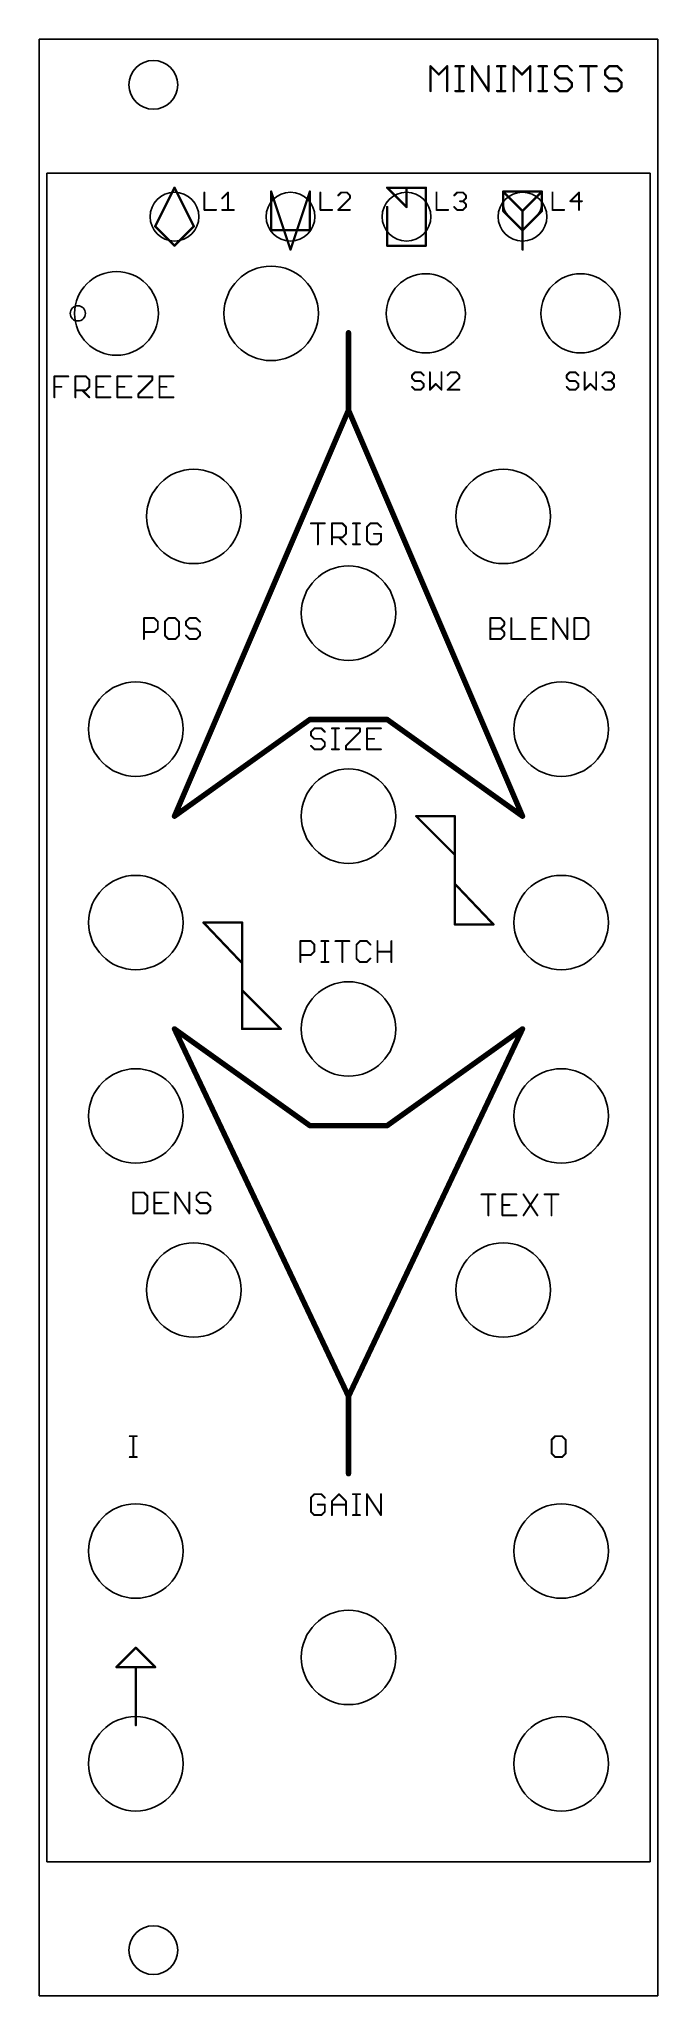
# Model space of a CAD drawing. Extents: x 0 to 41, y 0 to 128.
import ezdxf

# ---------------------------------------------------------------- set-up
doc = ezdxf.new("R2010")
doc.units = 0
doc.layers.add('20', color=7, linetype='CONTINUOUS')
doc.layers.add('25', color=253, linetype='CONTINUOUS')

msp = doc.modelspace()

# ---------------------------------------------------------------- linework, layer by layer
at = {"layer": '20'}
for p, q in [((40.64, 128.5), (0, 128.5)), ((0, 128.5), (0, 0)), ((40.64, 0), (40.64, 128.5)), ((40.14, 119.7), (0.5, 119.7)), ((0.5, 119.7), (0.5, 8.8)), ((40.14, 8.8), (40.14, 119.7)), ((0.5, 8.8), (40.14, 8.8)), ((0, 0), (40.64, 0))]:
    msp.add_line(p, q, dxfattribs=at)
for centre, radius in [((7.5, 125.5), 1.6), ((8.89, 116.84), 1.6), ((16.51, 116.84), 1.6), ((24.13, 116.84), 1.6), ((31.75, 116.84), 1.6), ((5.08, 110.49), 2.75), ((15.24, 110.49), 3.1), ((25.4, 110.49), 2.6), ((35.56, 110.49), 2.6), ((2.54, 110.49), 0.5), ((10.16, 97.155), 3.1), ((10.16, 97.155), 3.1), ((30.48, 97.155), 3.1), ((20.32, 90.805), 3.1), ((20.32, 90.805), 3.1), ((6.35, 83.185), 3.1), ((34.29, 83.185), 3.1), ((20.32, 77.47), 3.1), ((6.35, 70.485), 3.1), ((34.29, 70.485), 3.1), ((20.32, 63.5), 3.1), ((6.35, 57.785), 3.1), ((34.29, 57.785), 3.1), ((10.16, 46.355), 3.1), ((30.48, 46.355), 3.1), ((6.35, 29.21), 3.1), ((34.29, 29.21), 3.1), ((20.32, 22.225), 3.1), ((6.35, 15.24), 3.1), ((34.29, 15.24), 3.1), ((7.5, 3), 1.6)]:
    msp.add_circle(centre, radius, dxfattribs=at)
at = {"layer": '25'}
for points, const_width in [([(25.7112, 125.0922), (25.7112, 126.7192)], 0.1524), ([(25.7112, 126.7192), (26.2535, 126.1769)], 0.1524), ([(26.2535, 126.1769), (26.7959, 126.7192)], 0.1524), ([(26.7959, 126.7192), (26.7959, 125.0922)], 0.1524), ([(27.3484, 126.7192), (27.8907, 126.7192)], 0.1524), ([(27.6195, 125.0922), (27.6195, 126.7192)], 0.1524), ([(28.4398, 125.0922), (28.4398, 126.7192)], 0.1524), ([(28.4398, 126.7192), (29.5245, 125.0922)], 0.1524), ([(29.5245, 125.0922), (29.5245, 126.7192)], 0.1524), ([(30.077, 126.7192), (30.6193, 126.7192)], 0.1524), ([(30.3481, 125.0922), (30.3481, 126.7192)], 0.1524), ([(31.1684, 125.0922), (31.1684, 126.7192)], 0.1524), ([(31.1684, 126.7192), (31.7107, 126.1769)], 0.1524), ([(31.7107, 126.1769), (32.253, 126.7192)], 0.1524), ([(32.253, 126.7192), (32.253, 125.0922)], 0.1524), ([(32.8055, 126.7192), (33.3479, 126.7192)], 0.1524), ([(33.0767, 125.0922), (33.0767, 126.7192)], 0.1524), ([(34.1681, 126.7192), (33.897, 126.448)], 0.1524), ([(33.897, 126.448), (33.897, 126.1769)], 0.1524), ([(33.897, 126.1769), (34.1681, 125.9057)], 0.1524), ([(34.7105, 126.7192), (34.1681, 126.7192)], 0.1524), ([(34.1681, 125.9057), (34.7105, 125.9057)], 0.1524), ([(34.9816, 126.448), (34.7105, 126.7192)], 0.1524), ([(34.7105, 125.9057), (34.9816, 125.6345)], 0.1524), ([(35.5341, 126.7192), (36.6188, 126.7192)], 0.1524), ([(36.0765, 125.0922), (36.0765, 126.7192)], 0.1524), ([(37.4425, 126.7192), (37.1713, 126.448)], 0.1524), ([(37.1713, 126.448), (37.1713, 126.1769)], 0.1524), ([(37.1713, 126.1769), (37.4425, 125.9057)], 0.1524), ([(37.9848, 126.7192), (37.4425, 126.7192)], 0.1524), ([(37.4425, 125.9057), (37.9848, 125.9057)], 0.1524), ([(38.256, 126.448), (37.9848, 126.7192)], 0.1524), ([(37.9848, 125.9057), (38.256, 125.6345)], 0.1524), ([(27.3484, 125.0922), (27.8907, 125.0922)], 0.1524), ([(30.077, 125.0922), (30.6193, 125.0922)], 0.1524), ([(32.8055, 125.0922), (33.3479, 125.0922)], 0.1524), ([(34.1681, 125.0922), (33.897, 125.3634)], 0.1524), ([(34.7105, 125.0922), (34.1681, 125.0922)], 0.1524), ([(34.9816, 125.3634), (34.7105, 125.0922)], 0.1524), ([(34.9816, 125.6345), (34.9816, 125.3634)], 0.1524), ([(37.4425, 125.0922), (37.1713, 125.3634)], 0.1524), ([(37.9848, 125.0922), (37.4425, 125.0922)], 0.1524), ([(38.256, 125.3634), (37.9848, 125.0922)], 0.1524), ([(38.256, 125.6345), (38.256, 125.3634)], 0.1524), ([(8.89, 118.745), (7.62, 116.205)], 0.1524), ([(10.16, 116.205), (8.89, 118.745)], 0.1524), ([(10.8585, 118.4285), (10.8585, 117.2845)], 0.127), ([(12.0279, 118.0472), (12.4092, 118.4285)], 0.127), ([(12.4092, 118.4285), (12.4092, 117.2845)], 0.127), ([(15.24, 118.491), (16.51, 114.681)], 0.1524), ([(15.24, 115.951), (15.24, 118.491)], 0.1524), ([(16.51, 114.681), (17.78, 118.491)], 0.1524), ([(17.78, 118.491), (17.78, 115.951)], 0.1524), ([(18.4785, 118.4285), (18.4785, 117.2845)], 0.127), ([(19.8386, 118.4285), (19.6479, 118.2378)], 0.127), ([(20.2199, 118.4285), (19.8386, 118.4285)], 0.127), ([(20.4105, 118.2378), (20.2199, 118.4285)], 0.127), ([(20.4105, 118.0472), (20.4105, 118.2378)], 0.127), ([(24.13, 118.745), (22.86, 118.745)], 0.1524), ([(22.86, 118.745), (24.13, 117.475)], 0.1524), ([(25.4, 118.745), (24.13, 118.745)], 0.1524), ([(24.13, 117.475), (24.13, 118.745)], 0.1524), ([(25.4, 114.935), (25.4, 118.745)], 0.1524), ([(26.0985, 118.4285), (26.0985, 117.2845)], 0.127), ([(27.2679, 118.2378), (27.4586, 118.4285)], 0.127), ([(27.4586, 118.4285), (27.8399, 118.4285)], 0.127), ([(27.8399, 118.4285), (28.0305, 118.2378)], 0.127), ([(28.0305, 118.2378), (28.0305, 118.0472)], 0.127), ([(33.02, 118.491), (30.48, 118.491)], 0.1524), ([(30.48, 118.491), (31.75, 117.221)], 0.1524), ([(30.48, 118.491), (30.48, 117.6352)], 0.1524), ([(31.75, 117.221), (33.02, 118.491)], 0.1524), ([(33.02, 118.491), (33.02, 117.6352)], 0.1524), ([(33.7185, 118.4285), (33.7185, 117.2845)], 0.127), ([(35.4599, 118.4285), (34.8879, 117.8565)], 0.127), ([(35.4599, 117.2845), (35.4599, 118.4285)], 0.127), ([(10.8585, 117.2845), (11.6212, 117.2845)], 0.127), ([(12.0279, 117.2845), (12.7905, 117.2845)], 0.127), ([(18.4785, 117.2845), (19.2412, 117.2845)], 0.127), ([(19.6479, 117.2845), (20.4105, 118.0472)], 0.127), ([(20.4105, 117.2845), (19.6479, 117.2845)], 0.127), ([(22.86, 117.475), (22.86, 114.935)], 0.1524), ([(26.0985, 117.2845), (26.8612, 117.2845)], 0.127), ([(27.4586, 117.2845), (27.2679, 117.4752)], 0.127), ([(27.8399, 117.2845), (27.4586, 117.2845)], 0.127), ([(27.8399, 117.8565), (27.6492, 117.8565)], 0.127), ([(28.0305, 118.0472), (27.8399, 117.8565)], 0.127), ([(27.8399, 117.8565), (28.0305, 117.6658)], 0.127), ([(28.0305, 117.4752), (27.8399, 117.2845)], 0.127), ([(28.0305, 117.6658), (28.0305, 117.4752)], 0.127), ([(30.48, 117.221), (30.48, 117.6352)], 0.1524), ([(30.7729, 116.9281), (30.48, 117.221)], 0.1524), ([(30.7729, 116.9281), (31.75, 115.951)], 0.1524), ([(31.75, 117.221), (31.75, 115.951)], 0.1524), ([(32.7271, 116.9281), (31.75, 115.951)], 0.1524), ([(32.7271, 116.9281), (33.02, 117.221)], 0.1524), ([(33.02, 117.221), (33.02, 117.6352)], 0.1524), ([(33.7185, 117.2845), (34.4811, 117.2845)], 0.127), ([(34.8879, 117.8565), (35.6505, 117.8565)], 0.127), ([(7.62, 116.205), (8.89, 114.935)], 0.1524), ([(8.89, 114.935), (10.16, 116.205)], 0.1524), ([(17.78, 115.951), (15.24, 115.951)], 0.1524), ([(31.75, 115.951), (31.75, 114.681)], 0.1524), ([(22.86, 114.935), (25.4, 114.935)], 0.1524), ([(20.32, 109.22), (20.32, 104.14)], 0.3556), ([(24.686, 106.6175), (24.4953, 106.4268)], 0.127), ([(25.0673, 106.6175), (24.686, 106.6175)], 0.127), ([(25.258, 106.4268), (25.0673, 106.6175)], 0.127), ([(25.6647, 106.6175), (25.6647, 105.4735)], 0.127), ([(26.4274, 105.4735), (26.4274, 106.6175)], 0.127), ([(27.0248, 106.6175), (26.8341, 106.4268)], 0.127), ([(27.4061, 106.6175), (27.0248, 106.6175)], 0.127), ([(27.5967, 106.4268), (27.4061, 106.6175)], 0.127), ([(34.846, 106.6175), (34.6553, 106.4268)], 0.127), ([(35.2273, 106.6175), (34.846, 106.6175)], 0.127), ([(35.418, 106.4268), (35.2273, 106.6175)], 0.127), ([(35.8247, 106.6175), (35.8247, 105.4735)], 0.127), ([(36.5874, 105.4735), (36.5874, 106.6175)], 0.127), ([(36.9941, 106.4268), (37.1848, 106.6175)], 0.127), ([(37.1848, 106.6175), (37.5661, 106.6175)], 0.127), ([(37.5661, 106.6175), (37.7567, 106.4268)], 0.127), ([(1, 104.9775), (1, 106.3517)], 0.127), ([(1, 106.3517), (1.9161, 106.3517)], 0.127), ([(1, 105.6646), (1.458, 105.6646)], 0.127), ([(2.3811, 104.9775), (2.3811, 106.3517)], 0.127), ([(2.3811, 106.3517), (3.0682, 106.3517)], 0.127), ([(3.0682, 105.4356), (2.3811, 105.4356)], 0.127), ([(2.8392, 105.4356), (3.2973, 104.9775)], 0.127), ([(3.0682, 106.3517), (3.2973, 106.1226)], 0.127), ([(3.2973, 105.6646), (3.0682, 105.4356)], 0.127), ([(3.2973, 106.1226), (3.2973, 105.6646)], 0.127), ([(4.6784, 106.3517), (3.7623, 106.3517)], 0.127), ([(3.7623, 106.3517), (3.7623, 104.9775)], 0.127), ([(3.7623, 105.6646), (4.2204, 105.6646)], 0.127), ([(6.0596, 106.3517), (5.1435, 106.3517)], 0.127), ([(5.1435, 106.3517), (5.1435, 104.9775)], 0.127), ([(5.1435, 105.6646), (5.6016, 105.6646)], 0.127), ([(6.5247, 106.3517), (7.4408, 106.3517)], 0.127), ([(7.4408, 106.1226), (6.5247, 105.2065)], 0.127), ([(7.4408, 106.3517), (7.4408, 106.1226)], 0.127), ([(8.822, 106.3517), (7.9059, 106.3517)], 0.127), ([(7.9059, 106.3517), (7.9059, 104.9775)], 0.127), ([(7.9059, 105.6646), (8.3639, 105.6646)], 0.127), ([(24.4953, 106.4268), (24.4953, 106.2362)], 0.127), ([(24.4953, 106.2362), (24.686, 106.0455)], 0.127), ([(24.686, 105.4735), (24.4953, 105.6642)], 0.127), ([(24.686, 106.0455), (25.0673, 106.0455)], 0.127), ([(25.0673, 105.4735), (24.686, 105.4735)], 0.127), ([(25.0673, 106.0455), (25.258, 105.8548)], 0.127), ([(25.258, 105.6642), (25.0673, 105.4735)], 0.127), ([(25.258, 105.8548), (25.258, 105.6642)], 0.127), ([(25.6647, 105.4735), (26.046, 105.8548)], 0.127), ([(26.046, 105.8548), (26.4274, 105.4735)], 0.127), ([(26.8341, 105.4735), (27.5967, 106.2362)], 0.127), ([(27.5967, 105.4735), (26.8341, 105.4735)], 0.127), ([(27.5967, 106.2362), (27.5967, 106.4268)], 0.127), ([(34.6553, 106.4268), (34.6553, 106.2362)], 0.127), ([(34.6553, 106.2362), (34.846, 106.0455)], 0.127), ([(34.846, 105.4735), (34.6553, 105.6642)], 0.127), ([(34.846, 106.0455), (35.2273, 106.0455)], 0.127), ([(35.2273, 105.4735), (34.846, 105.4735)], 0.127), ([(35.2273, 106.0455), (35.418, 105.8548)], 0.127), ([(35.418, 105.6642), (35.2273, 105.4735)], 0.127), ([(35.418, 105.8548), (35.418, 105.6642)], 0.127), ([(35.8247, 105.4735), (36.206, 105.8548)], 0.127), ([(36.206, 105.8548), (36.5874, 105.4735)], 0.127), ([(37.1848, 105.4735), (36.9941, 105.6642)], 0.127), ([(37.5661, 105.4735), (37.1848, 105.4735)], 0.127), ([(37.5661, 106.0455), (37.3754, 106.0455)], 0.127), ([(37.7567, 106.2362), (37.5661, 106.0455)], 0.127), ([(37.5661, 106.0455), (37.7567, 105.8548)], 0.127), ([(37.7567, 105.6642), (37.5661, 105.4735)], 0.127), ([(37.7567, 106.4268), (37.7567, 106.2362)], 0.127), ([(37.7567, 105.8548), (37.7567, 105.6642)], 0.127), ([(3.7623, 104.9775), (4.6784, 104.9775)], 0.127), ([(5.1435, 104.9775), (6.0596, 104.9775)], 0.127), ([(6.5247, 105.2065), (6.5247, 104.9775)], 0.127), ([(6.5247, 104.9775), (7.4408, 104.9775)], 0.127), ([(7.9059, 104.9775), (8.822, 104.9775)], 0.127), ([(8.89, 77.47), (20.32, 104.14)], 0.3556), ([(20.32, 104.14), (31.75, 77.47)], 0.3556), ([(17.8513, 96.6997), (18.7675, 96.6997)], 0.127), ([(17.8513, 96.6997), (18.7675, 96.6997)], 0.127), ([(18.3094, 95.3255), (18.3094, 96.6997)], 0.127), ([(18.3094, 95.3255), (18.3094, 96.6997)], 0.127), ([(19.2325, 95.3255), (19.2325, 96.6997)], 0.127), ([(19.2325, 96.6997), (19.9196, 96.6997)], 0.127), ([(19.2325, 95.3255), (19.2325, 96.6997)], 0.127), ([(19.2325, 96.6997), (19.9196, 96.6997)], 0.127), ([(19.9196, 96.6997), (20.1486, 96.4706)], 0.127), ([(19.9196, 96.6997), (20.1486, 96.4706)], 0.127), ([(20.1486, 96.4706), (20.1486, 96.0126)], 0.127), ([(20.1486, 96.4706), (20.1486, 96.0126)], 0.127), ([(20.6137, 96.6997), (21.0718, 96.6997)], 0.127), ([(20.6137, 96.6997), (21.0718, 96.6997)], 0.127), ([(20.8427, 95.3255), (20.8427, 96.6997)], 0.127), ([(20.8427, 95.3255), (20.8427, 96.6997)], 0.127), ([(21.7635, 96.6997), (21.5345, 96.4706)], 0.127), ([(21.7635, 96.6997), (21.5345, 96.4706)], 0.127), ([(21.5345, 96.4706), (21.5345, 95.5545)], 0.127), ([(21.5345, 96.4706), (21.5345, 95.5545)], 0.127), ([(22.2216, 96.6997), (21.7635, 96.6997)], 0.127), ([(22.2216, 96.6997), (21.7635, 96.6997)], 0.127), ([(22.4506, 96.4706), (22.2216, 96.6997)], 0.127), ([(22.4506, 96.4706), (22.2216, 96.6997)], 0.127), ([(19.9196, 95.7836), (19.2325, 95.7836)], 0.127), ([(19.9196, 95.7836), (19.2325, 95.7836)], 0.127), ([(19.6906, 95.7836), (20.1486, 95.3255)], 0.127), ([(19.6906, 95.7836), (20.1486, 95.3255)], 0.127), ([(20.1486, 96.0126), (19.9196, 95.7836)], 0.127), ([(20.1486, 96.0126), (19.9196, 95.7836)], 0.127), ([(20.6137, 95.3255), (21.0718, 95.3255)], 0.127), ([(20.6137, 95.3255), (21.0718, 95.3255)], 0.127), ([(21.5345, 95.5545), (21.7635, 95.3255)], 0.127), ([(21.5345, 95.5545), (21.7635, 95.3255)], 0.127), ([(21.7635, 95.3255), (22.2216, 95.3255)], 0.127), ([(21.7635, 95.3255), (22.2216, 95.3255)], 0.127), ([(22.4506, 96.0126), (21.9925, 96.0126)], 0.127), ([(22.4506, 96.0126), (21.9925, 96.0126)], 0.127), ([(22.2216, 95.3255), (22.4506, 95.5545)], 0.127), ([(22.2216, 95.3255), (22.4506, 95.5545)], 0.127), ([(22.4506, 95.5545), (22.4506, 96.0126)], 0.127), ([(22.4506, 95.5545), (22.4506, 96.0126)], 0.127), ([(6.8817, 89.1025), (6.8817, 90.4767)], 0.127), ([(6.8817, 90.4767), (7.5688, 90.4767)], 0.127), ([(7.5688, 90.4767), (7.7978, 90.2476)], 0.127), ([(7.7978, 90.2476), (7.7978, 89.7896)], 0.127), ([(8.4919, 90.4767), (8.2629, 90.2476)], 0.127), ([(8.2629, 90.2476), (8.2629, 89.3315)], 0.127), ([(8.95, 90.4767), (8.4919, 90.4767)], 0.127), ([(9.179, 90.2476), (8.95, 90.4767)], 0.127), ([(9.179, 89.3315), (9.179, 90.2476)], 0.127), ([(9.8731, 90.4767), (9.6441, 90.2476)], 0.127), ([(9.6441, 90.2476), (9.6441, 90.0186)], 0.127), ([(9.6441, 90.0186), (9.8731, 89.7896)], 0.127), ([(10.3312, 90.4767), (9.8731, 90.4767)], 0.127), ([(10.5602, 90.2476), (10.3312, 90.4767)], 0.127), ([(29.6306, 89.1025), (29.6306, 90.4767)], 0.127), ([(29.6306, 90.4767), (30.3176, 90.4767)], 0.127), ([(30.3176, 90.4767), (30.5467, 90.2476)], 0.127), ([(30.5467, 90.0186), (30.3176, 89.7896)], 0.127), ([(30.5467, 90.2476), (30.5467, 90.0186)], 0.127), ([(31.0117, 90.4767), (31.0117, 89.1025)], 0.127), ([(33.309, 90.4767), (32.3929, 90.4767)], 0.127), ([(32.3929, 90.4767), (32.3929, 89.1025)], 0.127), ([(33.7741, 89.1025), (33.7741, 90.4767)], 0.127), ([(33.7741, 90.4767), (34.6902, 89.1025)], 0.127), ([(34.6902, 89.1025), (34.6902, 90.4767)], 0.127), ([(35.1553, 90.4767), (35.1553, 89.1025)], 0.127), ([(35.8423, 90.4767), (35.1553, 90.4767)], 0.127), ([(36.0714, 90.2476), (35.8423, 90.4767)], 0.127), ([(36.0714, 89.3315), (36.0714, 90.2476)], 0.127), ([(7.5688, 89.5606), (6.8817, 89.5606)], 0.127), ([(7.7978, 89.7896), (7.5688, 89.5606)], 0.127), ([(8.2629, 89.3315), (8.4919, 89.1025)], 0.127), ([(8.4919, 89.1025), (8.95, 89.1025)], 0.127), ([(8.95, 89.1025), (9.179, 89.3315)], 0.127), ([(9.8731, 89.1025), (9.6441, 89.3315)], 0.127), ([(9.8731, 89.7896), (10.3312, 89.7896)], 0.127), ([(10.3312, 89.1025), (9.8731, 89.1025)], 0.127), ([(10.3312, 89.7896), (10.5602, 89.5606)], 0.127), ([(10.5602, 89.3315), (10.3312, 89.1025)], 0.127), ([(10.5602, 89.5606), (10.5602, 89.3315)], 0.127), ([(29.6306, 89.7896), (30.3176, 89.7896)], 0.127), ([(30.3176, 89.1025), (29.6306, 89.1025)], 0.127), ([(30.3176, 89.7896), (30.5467, 89.5606)], 0.127), ([(30.5467, 89.3315), (30.3176, 89.1025)], 0.127), ([(30.5467, 89.5606), (30.5467, 89.3315)], 0.127), ([(31.0117, 89.1025), (31.9278, 89.1025)], 0.127), ([(32.3929, 89.7896), (32.851, 89.7896)], 0.127), ([(32.3929, 89.1025), (33.309, 89.1025)], 0.127), ([(35.1553, 89.1025), (35.8423, 89.1025)], 0.127), ([(35.8423, 89.1025), (36.0714, 89.3315)], 0.127), ([(17.78, 83.82), (8.89, 77.47)], 0.3556), ([(22.86, 83.82), (17.78, 83.82)], 0.3556), ([(31.75, 77.47), (22.86, 83.82)], 0.3556), ([(18.0804, 83.2377), (17.8513, 83.0086)], 0.127), ([(18.0804, 83.2377), (17.8513, 83.0086)], 0.127), ([(17.8513, 83.0086), (17.8513, 82.7796)], 0.127), ([(17.8513, 83.0086), (17.8513, 82.7796)], 0.127), ([(17.8513, 82.7796), (18.0804, 82.5506)], 0.127), ([(17.8513, 82.7796), (18.0804, 82.5506)], 0.127), ([(18.5384, 83.2377), (18.0804, 83.2377)], 0.127), ([(18.5384, 83.2377), (18.0804, 83.2377)], 0.127), ([(18.0804, 82.5506), (18.5384, 82.5506)], 0.127), ([(18.0804, 82.5506), (18.5384, 82.5506)], 0.127), ([(18.7675, 83.0086), (18.5384, 83.2377)], 0.127), ([(18.7675, 83.0086), (18.5384, 83.2377)], 0.127), ([(18.5384, 82.5506), (18.7675, 82.3216)], 0.127), ([(18.5384, 82.5506), (18.7675, 82.3216)], 0.127), ([(18.7675, 82.3216), (18.7675, 82.0925)], 0.127), ([(18.7675, 82.3216), (18.7675, 82.0925)], 0.127), ([(19.2325, 83.2377), (19.6906, 83.2377)], 0.127), ([(19.2325, 83.2377), (19.6906, 83.2377)], 0.127), ([(19.4615, 81.8635), (19.4615, 83.2377)], 0.127), ([(19.4615, 81.8635), (19.4615, 83.2377)], 0.127), ([(20.1533, 83.2377), (21.0694, 83.2377)], 0.127), ([(20.1533, 83.2377), (21.0694, 83.2377)], 0.127), ([(21.0694, 83.0086), (20.1533, 82.0925)], 0.127), ([(21.0694, 83.0086), (20.1533, 82.0925)], 0.127), ([(21.0694, 83.2377), (21.0694, 83.0086)], 0.127), ([(21.0694, 83.2377), (21.0694, 83.0086)], 0.127), ([(22.4506, 83.2377), (21.5345, 83.2377)], 0.127), ([(21.5345, 83.2377), (21.5345, 81.8635)], 0.127), ([(22.4506, 83.2377), (21.5345, 83.2377)], 0.127), ([(21.5345, 83.2377), (21.5345, 81.8635)], 0.127), ([(21.5345, 82.5506), (21.9925, 82.5506)], 0.127), ([(21.5345, 82.5506), (21.9925, 82.5506)], 0.127), ([(18.0804, 81.8635), (17.8513, 82.0925)], 0.127), ([(18.0804, 81.8635), (17.8513, 82.0925)], 0.127), ([(18.5384, 81.8635), (18.0804, 81.8635)], 0.127), ([(18.5384, 81.8635), (18.0804, 81.8635)], 0.127), ([(18.7675, 82.0925), (18.5384, 81.8635)], 0.127), ([(18.7675, 82.0925), (18.5384, 81.8635)], 0.127), ([(19.2325, 81.8635), (19.6906, 81.8635)], 0.127), ([(19.2325, 81.8635), (19.6906, 81.8635)], 0.127), ([(20.1533, 82.0925), (20.1533, 81.8635)], 0.127), ([(20.1533, 82.0925), (20.1533, 81.8635)], 0.127), ([(20.1533, 81.8635), (21.0694, 81.8635)], 0.127), ([(20.1533, 81.8635), (21.0694, 81.8635)], 0.127), ([(21.5345, 81.8635), (22.4506, 81.8635)], 0.127), ([(21.5345, 81.8635), (22.4506, 81.8635)], 0.127), ([(27.305, 77.47), (24.765, 77.47)], 0.1524), ([(24.765, 77.47), (27.305, 74.93)], 0.1524), ([(27.305, 77.47), (27.305, 74.93)], 0.1524), ([(27.305, 74.93), (27.305, 73.025)], 0.1524), ([(27.305, 73.025), (27.305, 70.358)], 0.1524), ([(29.845, 70.358), (27.305, 73.025)], 0.1524), ([(13.335, 70.485), (10.795, 70.485)], 0.1524), ([(10.795, 70.485), (13.335, 67.818)], 0.1524), ([(13.335, 67.818), (13.335, 70.485)], 0.1524), ([(27.305, 70.358), (29.845, 70.358)], 0.1524), ([(17.1607, 67.8935), (17.1607, 69.2677)], 0.127), ([(17.1607, 69.2677), (17.8478, 69.2677)], 0.127), ([(17.8478, 68.3516), (17.1607, 68.3516)], 0.127), ([(17.8478, 69.2677), (18.0769, 69.0386)], 0.127), ([(18.0769, 68.5806), (17.8478, 68.3516)], 0.127), ([(18.0769, 69.0386), (18.0769, 68.5806)], 0.127), ([(18.5419, 69.2677), (19, 69.2677)], 0.127), ([(18.771, 67.8935), (18.771, 69.2677)], 0.127), ([(19.4627, 69.2677), (20.3788, 69.2677)], 0.127), ([(19.9208, 67.8935), (19.9208, 69.2677)], 0.127), ([(21.0729, 69.2677), (20.8439, 69.0386)], 0.127), ([(20.8439, 69.0386), (20.8439, 68.1225)], 0.127), ([(20.8439, 68.1225), (21.0729, 67.8935)], 0.127), ([(21.531, 69.2677), (21.0729, 69.2677)], 0.127), ([(21.76, 69.0386), (21.531, 69.2677)], 0.127), ([(21.531, 67.8935), (21.76, 68.1225)], 0.127), ([(22.2251, 67.8935), (22.2251, 69.2677)], 0.127), ([(22.2251, 68.5806), (23.1412, 68.5806)], 0.127), ([(23.1412, 69.2677), (23.1412, 67.8935)], 0.127), ([(13.335, 66.04), (13.335, 67.818)], 0.1524), ([(18.5419, 67.8935), (19, 67.8935)], 0.127), ([(21.0729, 67.8935), (21.531, 67.8935)], 0.127), ([(13.335, 66.04), (13.335, 63.5)], 0.1524), ([(15.875, 63.5), (13.335, 66.04)], 0.1524), ([(8.89, 63.5), (20.32, 39.37)], 0.3556), ([(8.89, 63.5), (17.78, 57.15)], 0.3556), ([(13.335, 63.5), (15.875, 63.5)], 0.1524), ([(31.75, 63.5), (20.32, 39.37)], 0.3556), ([(22.86, 57.15), (31.75, 63.5)], 0.3556), ([(17.78, 57.15), (22.86, 57.15)], 0.3556), ([(6.1911, 52.7577), (6.1911, 51.3835)], 0.127), ([(6.8782, 52.7577), (6.1911, 52.7577)], 0.127), ([(7.1073, 52.5286), (6.8782, 52.7577)], 0.127), ([(8.4884, 52.7577), (7.5723, 52.7577)], 0.127), ([(7.5723, 52.7577), (7.5723, 51.3835)], 0.127), ([(8.9535, 51.3835), (8.9535, 52.7577)], 0.127), ([(8.9535, 52.7577), (9.8696, 51.3835)], 0.127), ([(9.8696, 51.3835), (9.8696, 52.7577)], 0.127), ([(10.5637, 52.7577), (10.3347, 52.5286)], 0.127), ([(11.0218, 52.7577), (10.5637, 52.7577)], 0.127), ([(11.2508, 52.5286), (11.0218, 52.7577)], 0.127), ([(29.0511, 52.6307), (29.9673, 52.6307)], 0.127), ([(29.5092, 51.2565), (29.5092, 52.6307)], 0.127), ([(31.3484, 52.6307), (30.4323, 52.6307)], 0.127), ([(30.4323, 52.6307), (30.4323, 51.2565)], 0.127), ([(31.8135, 52.6307), (32.7296, 51.2565)], 0.127), ([(32.7296, 52.6307), (31.8135, 51.2565)], 0.127), ([(33.1947, 52.6307), (34.1108, 52.6307)], 0.127), ([(33.6527, 51.2565), (33.6527, 52.6307)], 0.127), ([(6.1911, 51.3835), (6.8782, 51.3835)], 0.127), ([(6.8782, 51.3835), (7.1073, 51.6125)], 0.127), ([(7.1073, 51.6125), (7.1073, 52.5286)], 0.127), ([(7.5723, 52.0706), (8.0304, 52.0706)], 0.127), ([(7.5723, 51.3835), (8.4884, 51.3835)], 0.127), ([(10.3347, 52.5286), (10.3347, 52.2996)], 0.127), ([(10.3347, 52.2996), (10.5637, 52.0706)], 0.127), ([(10.5637, 51.3835), (10.3347, 51.6125)], 0.127), ([(10.5637, 52.0706), (11.0218, 52.0706)], 0.127), ([(11.0218, 51.3835), (10.5637, 51.3835)], 0.127), ([(11.0218, 52.0706), (11.2508, 51.8416)], 0.127), ([(11.2508, 51.6125), (11.0218, 51.3835)], 0.127), ([(11.2508, 51.8416), (11.2508, 51.6125)], 0.127), ([(30.4323, 51.9436), (30.8904, 51.9436)], 0.127), ([(30.4323, 51.2565), (31.3484, 51.2565)], 0.127), ([(20.32, 39.37), (20.32, 34.29)], 0.3556), ([(5.9531, 36.7557), (6.4112, 36.7557)], 0.127), ([(6.1821, 35.3815), (6.1821, 36.7557)], 0.127), ([(33.8919, 36.7557), (33.6629, 36.5266)], 0.127), ([(33.6629, 36.5266), (33.6629, 35.6105)], 0.127), ([(34.35, 36.7557), (33.8919, 36.7557)], 0.127), ([(34.579, 36.5266), (34.35, 36.7557)], 0.127), ([(34.579, 35.6105), (34.579, 36.5266)], 0.127), ([(5.9531, 35.3815), (6.4112, 35.3815)], 0.127), ([(33.6629, 35.6105), (33.8919, 35.3815)], 0.127), ([(33.8919, 35.3815), (34.35, 35.3815)], 0.127), ([(34.35, 35.3815), (34.579, 35.6105)], 0.127), ([(18.0804, 32.9457), (17.8513, 32.7166)], 0.127), ([(17.8513, 32.7166), (17.8513, 31.8005)], 0.127), ([(18.5384, 32.9457), (18.0804, 32.9457)], 0.127), ([(18.7675, 32.2586), (18.3094, 32.2586)], 0.127), ([(18.7675, 32.7166), (18.5384, 32.9457)], 0.127), ([(18.7675, 31.8005), (18.7675, 32.2586)], 0.127), ([(19.2325, 32.4876), (19.6906, 32.9457)], 0.127), ([(19.2325, 31.5715), (19.2325, 32.4876)], 0.127), ([(19.2325, 32.2586), (20.1486, 32.2586)], 0.127), ([(19.6906, 32.9457), (20.1486, 32.4876)], 0.127), ([(20.1486, 32.4876), (20.1486, 31.5715)], 0.127), ([(20.6137, 32.9457), (21.0718, 32.9457)], 0.127), ([(20.8427, 31.5715), (20.8427, 32.9457)], 0.127), ([(21.5345, 31.5715), (21.5345, 32.9457)], 0.127), ([(21.5345, 32.9457), (22.4506, 31.5715)], 0.127), ([(22.4506, 31.5715), (22.4506, 32.9457)], 0.127), ([(17.8513, 31.8005), (18.0804, 31.5715)], 0.127), ([(18.0804, 31.5715), (18.5384, 31.5715)], 0.127), ([(18.5384, 31.5715), (18.7675, 31.8005)], 0.127), ([(20.6137, 31.5715), (21.0718, 31.5715)], 0.127), ([(5.08, 21.59), (6.35, 22.86)], 0.1524), ([(6.35, 22.86), (7.62, 21.59)], 0.1524), ([(6.35, 21.59), (5.08, 21.59)], 0.1524), ([(6.35, 17.78), (6.35, 21.59)], 0.1524), ([(7.62, 21.59), (6.35, 21.59)], 0.1524)]:
    msp.add_lwpolyline(points, dxfattribs=dict(at, const_width=const_width))
for points, const_width in [([(25.7493, 126.7192, 1), (25.6731, 126.7192)], 0.0762), ([(25.7381, 126.7461, 1), (25.6843, 126.6922)], 0.0762), ([(26.2266, 126.2038, 1), (26.2805, 126.1499)], 0.0762), ([(26.2266, 126.1499, 1), (26.2805, 126.2038)], 0.0762), ([(26.834, 126.7192, 1), (26.7578, 126.7192)], 0.0762), ([(26.8228, 126.6922, 1), (26.7689, 126.7461)], 0.0762), ([(27.3484, 126.7573, 1), (27.3484, 126.6811)], 0.0762), ([(27.6576, 126.7192, 1), (27.5814, 126.7192)], 0.0762), ([(27.8907, 126.6811, 1), (27.8907, 126.7573)], 0.0762), ([(28.4779, 126.7192, 1), (28.4017, 126.7192)], 0.0762), ([(28.4715, 126.7403, 1), (28.4081, 126.6981)], 0.0762), ([(29.5626, 126.7192, 1), (29.4864, 126.7192)], 0.0762), ([(30.077, 126.7573, 1), (30.077, 126.6811)], 0.0762), ([(30.3862, 126.7192, 1), (30.31, 126.7192)], 0.0762), ([(30.6193, 126.6811, 1), (30.6193, 126.7573)], 0.0762), ([(31.1953, 126.7461, 1), (31.1414, 126.6922)], 0.0762), ([(31.2065, 126.7192, 1), (31.1303, 126.7192)], 0.0762), ([(31.6838, 126.2038, 1), (31.7377, 126.1499)], 0.0762), ([(31.6838, 126.1499, 1), (31.7377, 126.2038)], 0.0762), ([(32.2911, 126.7192, 1), (32.2149, 126.7192)], 0.0762), ([(32.28, 126.6922, 1), (32.2261, 126.7461)], 0.0762), ([(32.8055, 126.7573, 1), (32.8055, 126.6811)], 0.0762), ([(33.1148, 126.7192, 1), (33.0386, 126.7192)], 0.0762), ([(33.3479, 126.6811, 1), (33.3479, 126.7573)], 0.0762), ([(33.87, 126.475, 1), (33.9239, 126.4211)], 0.0762), ([(33.9239, 126.2038, 1), (33.87, 126.1499)], 0.0762), ([(33.9351, 126.448, 1), (33.8589, 126.448)], 0.0762), ([(33.8589, 126.1769, 1), (33.9351, 126.1769)], 0.0762), ([(34.1681, 126.7573, 1), (34.1681, 126.6811)], 0.0762), ([(34.1681, 125.9438, 1), (34.1681, 125.8676)], 0.0762), ([(34.1951, 126.6922, 1), (34.1412, 126.7461)], 0.0762), ([(34.1412, 125.8788, 1), (34.1951, 125.9326)], 0.0762), ([(34.7374, 126.7461, 1), (34.6835, 126.6922)], 0.0762), ([(34.7374, 125.9326, 1), (34.6835, 125.8788)], 0.0762), ([(34.7105, 126.6811, 1), (34.7105, 126.7573)], 0.0762), ([(34.7105, 125.8676, 1), (34.7105, 125.9438)], 0.0762), ([(34.9547, 126.4211, 1), (35.0086, 126.475)], 0.0762), ([(35.5341, 126.7573, 1), (35.5341, 126.6811)], 0.0762), ([(36.1146, 126.7192, 1), (36.0384, 126.7192)], 0.0762), ([(36.6188, 126.6811, 1), (36.6188, 126.7573)], 0.0762), ([(37.2094, 126.448, 1), (37.1332, 126.448)], 0.0762), ([(37.1444, 126.475, 1), (37.1982, 126.4211)], 0.0762), ([(37.1982, 126.2038, 1), (37.1444, 126.1499)], 0.0762), ([(37.1332, 126.1769, 1), (37.2094, 126.1769)], 0.0762), ([(37.4425, 126.7573, 1), (37.4425, 126.6811)], 0.0762), ([(37.4425, 125.9438, 1), (37.4425, 125.8676)], 0.0762), ([(37.4694, 126.6922, 1), (37.4155, 126.7461)], 0.0762), ([(37.4155, 125.8788, 1), (37.4694, 125.9326)], 0.0762), ([(38.0117, 126.7461, 1), (37.9578, 126.6922)], 0.0762), ([(38.0117, 125.9326, 1), (37.9578, 125.8788)], 0.0762), ([(37.9848, 126.6811, 1), (37.9848, 126.7573)], 0.0762), ([(37.9848, 125.8676, 1), (37.9848, 125.9438)], 0.0762), ([(38.229, 126.4211, 1), (38.2829, 126.475)], 0.0762), ([(25.6731, 125.0922, 1), (25.7493, 125.0922)], 0.0762), ([(26.7578, 125.0922, 1), (26.834, 125.0922)], 0.0762), ([(27.3484, 125.1303, 1), (27.3484, 125.0541)], 0.0762), ([(27.5814, 125.0922, 1), (27.6576, 125.0922)], 0.0762), ([(27.8907, 125.0541, 1), (27.8907, 125.1303)], 0.0762), ([(28.4017, 125.0922, 1), (28.4779, 125.0922)], 0.0762), ([(29.4864, 125.0922, 1), (29.5626, 125.0922)], 0.0762), ([(29.4928, 125.0711, 1), (29.5562, 125.1133)], 0.0762), ([(30.077, 125.1303, 1), (30.077, 125.0541)], 0.0762), ([(30.31, 125.0922, 1), (30.3862, 125.0922)], 0.0762), ([(30.6193, 125.0541, 1), (30.6193, 125.1303)], 0.0762), ([(31.1303, 125.0922, 1), (31.2065, 125.0922)], 0.0762), ([(32.2149, 125.0922, 1), (32.2911, 125.0922)], 0.0762), ([(32.8055, 125.1303, 1), (32.8055, 125.0541)], 0.0762), ([(33.0386, 125.0922, 1), (33.1148, 125.0922)], 0.0762), ([(33.3479, 125.0541, 1), (33.3479, 125.1303)], 0.0762), ([(33.9239, 125.3903, 1), (33.87, 125.3364)], 0.0762), ([(34.1681, 125.1303, 1), (34.1681, 125.0541)], 0.0762), ([(34.1412, 125.0653, 1), (34.1951, 125.1191)], 0.0762), ([(34.6835, 125.1191, 1), (34.7374, 125.0653)], 0.0762), ([(34.7105, 125.0541, 1), (34.7105, 125.1303)], 0.0762), ([(35.0197, 125.6345, 1), (34.9435, 125.6345)], 0.0762), ([(34.9435, 125.3634, 1), (35.0197, 125.3634)], 0.0762), ([(34.9547, 125.6076, 1), (35.0086, 125.6615)], 0.0762), ([(35.0086, 125.3364, 1), (34.9547, 125.3903)], 0.0762), ([(36.0384, 125.0922, 1), (36.1146, 125.0922)], 0.0762), ([(37.1982, 125.3903, 1), (37.1444, 125.3364)], 0.0762), ([(37.4425, 125.1303, 1), (37.4425, 125.0541)], 0.0762), ([(37.4155, 125.0653, 1), (37.4694, 125.1191)], 0.0762), ([(37.9578, 125.1191, 1), (38.0117, 125.0653)], 0.0762), ([(37.9848, 125.0541, 1), (37.9848, 125.1303)], 0.0762), ([(38.2941, 125.6345, 1), (38.2179, 125.6345)], 0.0762), ([(38.2179, 125.3634, 1), (38.2941, 125.3634)], 0.0762), ([(38.229, 125.6076, 1), (38.2829, 125.6615)], 0.0762), ([(38.2829, 125.3364, 1), (38.229, 125.3903)], 0.0762), ([(8.9241, 118.762, 1), (8.8559, 118.728)], 0.0762), ([(8.9241, 118.728, 1), (8.8559, 118.762)], 0.0762), ([(10.8903, 118.4285, 1), (10.8268, 118.4285)], 0.0635), ([(12.441, 118.4285, 1), (12.3775, 118.4285)], 0.0635), ([(12.4317, 118.406, 1), (12.3868, 118.4509)], 0.0635), ([(15.2781, 118.491, 1), (15.2019, 118.491)], 0.0762), ([(15.2761, 118.503, 1), (15.2039, 118.479)], 0.0762), ([(17.8181, 118.491, 1), (17.7419, 118.491)], 0.0762), ([(17.8161, 118.479, 1), (17.7439, 118.503)], 0.0762), ([(18.5102, 118.4285, 1), (18.4468, 118.4285)], 0.0635), ([(19.6254, 118.2603, 1), (19.6703, 118.2154)], 0.0635), ([(19.8386, 118.4602, 1), (19.8386, 118.3967)], 0.0635), ([(19.861, 118.406, 1), (19.8161, 118.4509)], 0.0635), ([(20.2423, 118.4509, 1), (20.1974, 118.406)], 0.0635), ([(20.2199, 118.3967, 1), (20.2199, 118.4602)], 0.0635), ([(20.4423, 118.2378, 1), (20.3788, 118.2378)], 0.0635), ([(20.3881, 118.2154, 1), (20.433, 118.2603)], 0.0635), ([(22.86, 118.7831, 1), (22.86, 118.7069)], 0.0762), ([(22.8869, 118.7719, 1), (22.8331, 118.7181)], 0.0762), ([(24.13, 118.7831, 1), (24.13, 118.7069)], 0.0762), ([(24.1681, 118.745, 1), (24.0919, 118.745)], 0.0762), ([(24.13, 118.7069, 1), (24.13, 118.7831)], 0.0762), ([(25.4381, 118.745, 1), (25.3619, 118.745)], 0.0762), ([(25.4, 118.7069, 1), (25.4, 118.7831)], 0.0762), ([(26.1303, 118.4285, 1), (26.0668, 118.4285)], 0.0635), ([(27.2454, 118.2603, 1), (27.2903, 118.2154)], 0.0635), ([(27.4586, 118.4602, 1), (27.4586, 118.3967)], 0.0635), ([(27.481, 118.406, 1), (27.4361, 118.4509)], 0.0635), ([(27.8623, 118.4509, 1), (27.8174, 118.406)], 0.0635), ([(27.8399, 118.3967, 1), (27.8399, 118.4602)], 0.0635), ([(28.0623, 118.2378, 1), (27.9988, 118.2378)], 0.0635), ([(28.0081, 118.2154, 1), (28.053, 118.2603)], 0.0635), ([(30.48, 118.5291, 1), (30.48, 118.4529)], 0.0762), ([(30.5181, 118.491, 1), (30.4419, 118.491)], 0.0762), ([(30.5069, 118.5179, 1), (30.4531, 118.4641)], 0.0762), ([(33.0581, 118.491, 1), (32.9819, 118.491)], 0.0762), ([(33.0469, 118.4641, 1), (32.9931, 118.5179)], 0.0762), ([(33.02, 118.4529, 1), (33.02, 118.5291)], 0.0762), ([(33.7503, 118.4285, 1), (33.6867, 118.4285)], 0.0635), ([(35.4916, 118.4285, 1), (35.4281, 118.4285)], 0.0635), ([(35.4823, 118.406, 1), (35.4374, 118.4509)], 0.0635), ([(10.8585, 117.3163, 1), (10.8585, 117.2528)], 0.0635), ([(10.8268, 117.2845, 1), (10.8903, 117.2845)], 0.0635), ([(11.6212, 117.2528, 1), (11.6212, 117.3163)], 0.0635), ([(12.0054, 118.0696, 1), (12.0503, 118.0247)], 0.0635), ([(12.0279, 117.3163, 1), (12.0279, 117.2528)], 0.0635), ([(12.3775, 117.2845, 1), (12.441, 117.2845)], 0.0635), ([(12.7905, 117.2528, 1), (12.7905, 117.3163)], 0.0635), ([(18.4785, 117.3163, 1), (18.4785, 117.2528)], 0.0635), ([(18.4468, 117.2845, 1), (18.5102, 117.2845)], 0.0635), ([(19.2412, 117.2528, 1), (19.2412, 117.3163)], 0.0635), ([(19.6254, 117.307, 1), (19.6703, 117.262)], 0.0635), ([(19.6479, 117.3163, 1), (19.6479, 117.2528)], 0.0635), ([(20.3788, 118.0472, 1), (20.4423, 118.0472)], 0.0635), ([(20.433, 118.0247, 1), (20.3881, 118.0696)], 0.0635), ([(20.4105, 117.2528, 1), (20.4105, 117.3163)], 0.0635), ([(22.8981, 117.475, 1), (22.8219, 117.475)], 0.0762), ([(24.0919, 117.475, 1), (24.1681, 117.475)], 0.0762), ([(24.1031, 117.4481, 1), (24.1569, 117.5019)], 0.0762), ([(26.0985, 117.3163, 1), (26.0985, 117.2528)], 0.0635), ([(26.0668, 117.2845, 1), (26.1303, 117.2845)], 0.0635), ([(26.8612, 117.2528, 1), (26.8612, 117.3163)], 0.0635), ([(27.2903, 117.4976, 1), (27.2454, 117.4527)], 0.0635), ([(27.4586, 117.3163, 1), (27.4586, 117.2528)], 0.0635), ([(27.4361, 117.262, 1), (27.481, 117.307)], 0.0635), ([(27.6492, 117.8882, 1), (27.6492, 117.8247)], 0.0635), ([(27.8174, 117.307, 1), (27.8623, 117.262)], 0.0635), ([(27.8623, 117.8789, 1), (27.8174, 117.834)], 0.0635), ([(27.8174, 117.8789, 1), (27.8623, 117.834)], 0.0635), ([(27.8399, 117.8247, 1), (27.8399, 117.8882)], 0.0635), ([(27.8399, 117.2528, 1), (27.8399, 117.3163)], 0.0635), ([(27.9988, 118.0472, 1), (28.0623, 118.0472)], 0.0635), ([(28.0623, 117.6658, 1), (27.9988, 117.6658)], 0.0635), ([(27.9988, 117.4752, 1), (28.0623, 117.4752)], 0.0635), ([(28.053, 118.0247, 1), (28.0081, 118.0696)], 0.0635), ([(28.0081, 117.6434, 1), (28.053, 117.6883)], 0.0635), ([(28.053, 117.4527, 1), (28.0081, 117.4976)], 0.0635), ([(30.5181, 117.6352, 1), (30.4419, 117.6352)], 0.0762), ([(30.48, 117.6352, 0.1989), (30.7729, 116.9281)], 0.1524), ([(30.5181, 117.6352, 1), (30.4419, 117.6352)], 0.0762), ([(30.4419, 117.6352, 1), (30.5181, 117.6352)], 0.0762), ([(30.4419, 117.221, 1), (30.5181, 117.221)], 0.0762), ([(30.5069, 117.2479, 1), (30.4531, 117.1941)], 0.0762), ([(30.7998, 116.955, 1), (30.746, 116.9012)], 0.0762), ([(30.746, 116.9012, 1), (30.7998, 116.955)], 0.0762), ([(30.746, 116.9012, 1), (30.7998, 116.955)], 0.0762), ([(31.7881, 117.221, 1), (31.7119, 117.221)], 0.0762), ([(31.7231, 117.2479, 1), (31.7769, 117.1941)], 0.0762), ([(31.7231, 117.1941, 1), (31.7769, 117.2479)], 0.0762), ([(32.7271, 116.9281, 0.1989), (33.02, 117.6352)], 0.1524), ([(32.7002, 116.955, 1), (32.754, 116.9012)], 0.0762), ([(32.7002, 116.955, 1), (32.754, 116.9012)], 0.0762), ([(32.754, 116.9012, 1), (32.7002, 116.955)], 0.0762), ([(33.0581, 117.6352, 1), (32.9819, 117.6352)], 0.0762), ([(33.0581, 117.6352, 1), (32.9819, 117.6352)], 0.0762), ([(32.9819, 117.6352, 1), (33.0581, 117.6352)], 0.0762), ([(32.9819, 117.221, 1), (33.0581, 117.221)], 0.0762), ([(33.0469, 117.1941, 1), (32.9931, 117.2479)], 0.0762), ([(33.6867, 117.2845, 1), (33.7503, 117.2845)], 0.0635), ([(33.7185, 117.3163, 1), (33.7185, 117.2528)], 0.0635), ([(34.4811, 117.2528, 1), (34.4811, 117.3163)], 0.0635), ([(34.8879, 117.8882, 1), (34.8879, 117.8247)], 0.0635), ([(34.8654, 117.8789, 1), (34.9103, 117.834)], 0.0635), ([(35.4281, 117.2845, 1), (35.4916, 117.2845)], 0.0635), ([(35.6505, 117.8247, 1), (35.6505, 117.8882)], 0.0635), ([(7.5859, 116.222, 1), (7.6541, 116.188)], 0.0762), ([(7.6469, 116.2319, 1), (7.5931, 116.1781)], 0.0762), ([(10.1259, 116.188, 1), (10.1941, 116.222)], 0.0762), ([(10.1869, 116.1781, 1), (10.1331, 116.2319)], 0.0762), ([(15.24, 115.9891, 1), (15.24, 115.9129)], 0.0762), ([(15.2019, 115.951, 1), (15.2781, 115.951)], 0.0762), ([(17.7419, 115.951, 1), (17.8181, 115.951)], 0.0762), ([(17.78, 115.9129, 1), (17.78, 115.9891)], 0.0762), ([(31.7881, 115.951, 1), (31.7119, 115.951)], 0.0762), ([(31.7119, 115.951, 1), (31.7881, 115.951)], 0.0762), ([(31.7231, 115.9779, 1), (31.7769, 115.9241)], 0.0762), ([(31.7231, 115.9241, 1), (31.7769, 115.9779)], 0.0762), ([(8.8631, 114.9619, 1), (8.9169, 114.9081)], 0.0762), ([(8.8631, 114.9081, 1), (8.9169, 114.9619)], 0.0762), ([(16.4739, 114.693, 1), (16.5461, 114.669)], 0.0762), ([(16.4739, 114.669, 1), (16.5461, 114.693)], 0.0762), ([(22.86, 114.9731, 1), (22.86, 114.8969)], 0.0762), ([(22.8219, 114.935, 1), (22.8981, 114.935)], 0.0762), ([(25.3619, 114.935, 1), (25.4381, 114.935)], 0.0762), ([(25.4, 114.8969, 1), (25.4, 114.9731)], 0.0762), ([(31.7119, 114.681, 1), (31.7881, 114.681)], 0.0762), ([(20.4089, 109.22, 1), (20.2311, 109.22)], 0.1778), ([(24.686, 106.6492, 1), (24.686, 106.5857)], 0.0635), ([(24.7084, 106.595, 1), (24.6635, 106.6399)], 0.0635), ([(25.0897, 106.6399, 1), (25.0448, 106.595)], 0.0635), ([(25.0673, 106.5857, 1), (25.0673, 106.6492)], 0.0635), ([(25.6964, 106.6175, 1), (25.633, 106.6175)], 0.0635), ([(26.4591, 106.6175, 1), (26.3956, 106.6175)], 0.0635), ([(27.0248, 106.6492, 1), (27.0248, 106.5857)], 0.0635), ([(27.0472, 106.595, 1), (27.0023, 106.6399)], 0.0635), ([(27.4285, 106.6399, 1), (27.3836, 106.595)], 0.0635), ([(27.4061, 106.5857, 1), (27.4061, 106.6492)], 0.0635), ([(34.846, 106.6492, 1), (34.846, 106.5857)], 0.0635), ([(34.8684, 106.595, 1), (34.8235, 106.6399)], 0.0635), ([(35.2497, 106.6399, 1), (35.2048, 106.595)], 0.0635), ([(35.2273, 106.5857, 1), (35.2273, 106.6492)], 0.0635), ([(35.8565, 106.6175, 1), (35.7929, 106.6175)], 0.0635), ([(36.6191, 106.6175, 1), (36.5556, 106.6175)], 0.0635), ([(37.1848, 106.6492, 1), (37.1848, 106.5857)], 0.0635), ([(37.2072, 106.595, 1), (37.1623, 106.6399)], 0.0635), ([(37.5885, 106.6399, 1), (37.5436, 106.595)], 0.0635), ([(37.5661, 106.5857, 1), (37.5661, 106.6492)], 0.0635), ([(1.0317, 106.3517, 1), (0.9682, 106.3517)], 0.0635), ([(1, 106.3834, 1), (1, 106.3199)], 0.0635), ([(1, 105.6963, 1), (1, 105.6328)], 0.0635), ([(1.458, 105.6328, 1), (1.458, 105.6963)], 0.0635), ([(1.9161, 106.3199, 1), (1.9161, 106.3834)], 0.0635), ([(2.4129, 106.3517, 1), (2.3494, 106.3517)], 0.0635), ([(2.3811, 106.3834, 1), (2.3811, 106.3199)], 0.0635), ([(2.3811, 105.4673, 1), (2.3811, 105.4038)], 0.0635), ([(2.8616, 105.458, 1), (2.8167, 105.4131)], 0.0635), ([(3.0907, 106.3741, 1), (3.0458, 106.3292)], 0.0635), ([(3.0458, 105.458, 1), (3.0907, 105.4131)], 0.0635), ([(3.0682, 106.3199, 1), (3.0682, 106.3834)], 0.0635), ([(3.0682, 105.4038, 1), (3.0682, 105.4673)], 0.0635), ([(3.329, 106.1226, 1), (3.2655, 106.1226)], 0.0635), ([(3.2655, 105.6646, 1), (3.329, 105.6646)], 0.0635), ([(3.2748, 106.1002, 1), (3.3197, 106.1451)], 0.0635), ([(3.3197, 105.6421, 1), (3.2748, 105.687)], 0.0635), ([(3.7941, 106.3517, 1), (3.7306, 106.3517)], 0.0635), ([(3.7623, 106.3834, 1), (3.7623, 106.3199)], 0.0635), ([(3.7623, 105.6963, 1), (3.7623, 105.6328)], 0.0635), ([(4.2204, 105.6328, 1), (4.2204, 105.6963)], 0.0635), ([(4.6784, 106.3199, 1), (4.6784, 106.3834)], 0.0635), ([(5.1752, 106.3517, 1), (5.1117, 106.3517)], 0.0635), ([(5.1435, 106.3834, 1), (5.1435, 106.3199)], 0.0635), ([(5.1435, 105.6963, 1), (5.1435, 105.6328)], 0.0635), ([(5.6016, 105.6328, 1), (5.6016, 105.6963)], 0.0635), ([(6.0596, 106.3199, 1), (6.0596, 106.3834)], 0.0635), ([(6.5247, 106.3834, 1), (6.5247, 106.3199)], 0.0635), ([(7.4725, 106.3517, 1), (7.409, 106.3517)], 0.0635), ([(7.409, 106.1226, 1), (7.4725, 106.1226)], 0.0635), ([(7.4632, 106.1002, 1), (7.4183, 106.1451)], 0.0635), ([(7.4408, 106.3199, 1), (7.4408, 106.3834)], 0.0635), ([(7.9376, 106.3517, 1), (7.8741, 106.3517)], 0.0635), ([(7.9059, 106.3834, 1), (7.9059, 106.3199)], 0.0635), ([(7.9059, 105.6963, 1), (7.9059, 105.6328)], 0.0635), ([(8.3639, 105.6328, 1), (8.3639, 105.6963)], 0.0635), ([(8.822, 106.3199, 1), (8.822, 106.3834)], 0.0635), ([(24.5271, 106.4268, 1), (24.4636, 106.4268)], 0.0635), ([(24.4729, 106.4493, 1), (24.5178, 106.4044)], 0.0635), ([(24.5178, 106.2586, 1), (24.4729, 106.2137)], 0.0635), ([(24.4636, 106.2362, 1), (24.5271, 106.2362)], 0.0635), ([(24.5178, 105.6866, 1), (24.4729, 105.6417)], 0.0635), ([(24.686, 105.5053, 1), (24.686, 105.4417)], 0.0635), ([(24.686, 106.0772, 1), (24.686, 106.0137)], 0.0635), ([(24.6635, 106.023, 1), (24.7084, 106.0679)], 0.0635), ([(24.6635, 105.451, 1), (24.7084, 105.496)], 0.0635), ([(25.0448, 105.496, 1), (25.0897, 105.451)], 0.0635), ([(25.0897, 106.0679, 1), (25.0448, 106.023)], 0.0635), ([(25.0673, 106.0137, 1), (25.0673, 106.0772)], 0.0635), ([(25.0673, 105.4417, 1), (25.0673, 105.5053)], 0.0635), ([(25.2897, 105.8548, 1), (25.2262, 105.8548)], 0.0635), ([(25.2262, 105.6642, 1), (25.2897, 105.6642)], 0.0635), ([(25.2355, 105.8324, 1), (25.2804, 105.8773)], 0.0635), ([(25.2804, 105.6417, 1), (25.2355, 105.6866)], 0.0635), ([(25.2355, 106.4044, 1), (25.2804, 106.4493)], 0.0635), ([(25.6422, 105.496, 1), (25.6872, 105.451)], 0.0635), ([(25.633, 105.4735, 1), (25.6964, 105.4735)], 0.0635), ([(26.0685, 105.8773, 1), (26.0236, 105.8324)], 0.0635), ([(26.0685, 105.8324, 1), (26.0236, 105.8773)], 0.0635), ([(26.3956, 105.4735, 1), (26.4591, 105.4735)], 0.0635), ([(26.4049, 105.451, 1), (26.4498, 105.496)], 0.0635), ([(26.8341, 105.5053, 1), (26.8341, 105.4417)], 0.0635), ([(26.8116, 105.496, 1), (26.8565, 105.451)], 0.0635), ([(26.8116, 106.4493, 1), (26.8565, 106.4044)], 0.0635), ([(27.6285, 106.4268, 1), (27.565, 106.4268)], 0.0635), ([(27.565, 106.2362, 1), (27.6285, 106.2362)], 0.0635), ([(27.6192, 106.2137, 1), (27.5743, 106.2586)], 0.0635), ([(27.5743, 106.4044, 1), (27.6192, 106.4493)], 0.0635), ([(27.5967, 105.4417, 1), (27.5967, 105.5053)], 0.0635), ([(34.6871, 106.4268, 1), (34.6236, 106.4268)], 0.0635), ([(34.6236, 106.2362, 1), (34.6871, 106.2362)], 0.0635), ([(34.6329, 106.4493, 1), (34.6778, 106.4044)], 0.0635), ([(34.6778, 106.2586, 1), (34.6329, 106.2137)], 0.0635), ([(34.6778, 105.6866, 1), (34.6329, 105.6417)], 0.0635), ([(34.846, 105.5053, 1), (34.846, 105.4417)], 0.0635), ([(34.846, 106.0772, 1), (34.846, 106.0137)], 0.0635), ([(34.8235, 106.023, 1), (34.8684, 106.0679)], 0.0635), ([(34.8235, 105.451, 1), (34.8684, 105.496)], 0.0635), ([(35.2048, 105.496, 1), (35.2497, 105.451)], 0.0635), ([(35.2497, 106.0679, 1), (35.2048, 106.023)], 0.0635), ([(35.2273, 106.0137, 1), (35.2273, 106.0772)], 0.0635), ([(35.2273, 105.4417, 1), (35.2273, 105.5053)], 0.0635), ([(35.4497, 105.8548, 1), (35.3862, 105.8548)], 0.0635), ([(35.3862, 105.6642, 1), (35.4497, 105.6642)], 0.0635), ([(35.3955, 106.4044, 1), (35.4404, 106.4493)], 0.0635), ([(35.3955, 105.8324, 1), (35.4404, 105.8773)], 0.0635), ([(35.4404, 105.6417, 1), (35.3955, 105.6866)], 0.0635), ([(35.8022, 105.496, 1), (35.8472, 105.451)], 0.0635), ([(35.7929, 105.4735, 1), (35.8565, 105.4735)], 0.0635), ([(36.2285, 105.8773, 1), (36.1836, 105.8324)], 0.0635), ([(36.2285, 105.8324, 1), (36.1836, 105.8773)], 0.0635), ([(36.5556, 105.4735, 1), (36.6191, 105.4735)], 0.0635), ([(36.5649, 105.451, 1), (36.6098, 105.496)], 0.0635), ([(36.9716, 106.4493, 1), (37.0165, 106.4044)], 0.0635), ([(37.0165, 105.6866, 1), (36.9716, 105.6417)], 0.0635), ([(37.1848, 105.5053, 1), (37.1848, 105.4417)], 0.0635), ([(37.1623, 105.451, 1), (37.2072, 105.496)], 0.0635), ([(37.3754, 106.0772, 1), (37.3754, 106.0137)], 0.0635), ([(37.5436, 105.496, 1), (37.5885, 105.451)], 0.0635), ([(37.5885, 106.0679, 1), (37.5436, 106.023)], 0.0635), ([(37.5436, 106.0679, 1), (37.5885, 106.023)], 0.0635), ([(37.5661, 106.0137, 1), (37.5661, 106.0772)], 0.0635), ([(37.5661, 105.4417, 1), (37.5661, 105.5053)], 0.0635), ([(37.7885, 106.4268, 1), (37.725, 106.4268)], 0.0635), ([(37.725, 106.2362, 1), (37.7885, 106.2362)], 0.0635), ([(37.7885, 105.8548, 1), (37.725, 105.8548)], 0.0635), ([(37.725, 105.6642, 1), (37.7885, 105.6642)], 0.0635), ([(37.7343, 106.4044, 1), (37.7792, 106.4493)], 0.0635), ([(37.7792, 106.2137, 1), (37.7343, 106.2586)], 0.0635), ([(37.7343, 105.8324, 1), (37.7792, 105.8773)], 0.0635), ([(37.7792, 105.6417, 1), (37.7343, 105.6866)], 0.0635), ([(0.9682, 104.9775, 1), (1.0317, 104.9775)], 0.0635), ([(2.3494, 104.9775, 1), (2.4129, 104.9775)], 0.0635), ([(3.2748, 104.955, 1), (3.3197, 105)], 0.0635), ([(3.7623, 105.0093, 1), (3.7623, 104.9458)], 0.0635), ([(3.7306, 104.9775, 1), (3.7941, 104.9775)], 0.0635), ([(4.6784, 104.9458, 1), (4.6784, 105.0093)], 0.0635), ([(5.1117, 104.9775, 1), (5.1752, 104.9775)], 0.0635), ([(5.1435, 105.0093, 1), (5.1435, 104.9458)], 0.0635), ([(6.0596, 104.9458, 1), (6.0596, 105.0093)], 0.0635), ([(6.5564, 105.2065, 1), (6.4929, 105.2065)], 0.0635), ([(6.4929, 104.9775, 1), (6.5564, 104.9775)], 0.0635), ([(6.5022, 105.229, 1), (6.5471, 105.1841)], 0.0635), ([(6.5247, 105.0093, 1), (6.5247, 104.9458)], 0.0635), ([(7.4408, 104.9458, 1), (7.4408, 105.0093)], 0.0635), ([(7.9059, 105.0093, 1), (7.9059, 104.9458)], 0.0635), ([(7.8741, 104.9775, 1), (7.9376, 104.9775)], 0.0635), ([(8.822, 104.9458, 1), (8.822, 105.0093)], 0.0635), ([(20.4017, 104.175, 1), (20.2383, 104.105)], 0.1778), ([(20.2311, 104.14, 1), (20.4089, 104.14)], 0.1778), ([(20.4017, 104.105, 1), (20.2383, 104.175)], 0.1778), ([(17.8513, 96.7314, 1), (17.8513, 96.6679)], 0.0635), ([(17.8513, 96.7314, 1), (17.8513, 96.6679)], 0.0635), ([(18.3411, 96.6997, 1), (18.2776, 96.6997)], 0.0635), ([(18.3411, 96.6997, 1), (18.2776, 96.6997)], 0.0635), ([(18.7675, 96.6679, 1), (18.7675, 96.7314)], 0.0635), ([(18.7675, 96.6679, 1), (18.7675, 96.7314)], 0.0635), ([(19.2325, 96.7314, 1), (19.2325, 96.6679)], 0.0635), ([(19.2325, 96.7314, 1), (19.2325, 96.6679)], 0.0635), ([(19.2643, 96.6997, 1), (19.2008, 96.6997)], 0.0635), ([(19.2643, 96.6997, 1), (19.2008, 96.6997)], 0.0635), ([(19.9421, 96.7221, 1), (19.8971, 96.6772)], 0.0635), ([(19.9421, 96.7221, 1), (19.8971, 96.6772)], 0.0635), ([(19.9196, 96.6679, 1), (19.9196, 96.7314)], 0.0635), ([(19.9196, 96.6679, 1), (19.9196, 96.7314)], 0.0635), ([(20.1804, 96.4706, 1), (20.1169, 96.4706)], 0.0635), ([(20.1804, 96.4706, 1), (20.1169, 96.4706)], 0.0635), ([(20.1262, 96.4482, 1), (20.1711, 96.4931)], 0.0635), ([(20.1262, 96.4482, 1), (20.1711, 96.4931)], 0.0635), ([(20.6137, 96.7314, 1), (20.6137, 96.6679)], 0.0635), ([(20.6137, 96.7314, 1), (20.6137, 96.6679)], 0.0635), ([(20.8745, 96.6997, 1), (20.811, 96.6997)], 0.0635), ([(20.8745, 96.6997, 1), (20.811, 96.6997)], 0.0635), ([(21.0718, 96.6679, 1), (21.0718, 96.7314)], 0.0635), ([(21.0718, 96.6679, 1), (21.0718, 96.7314)], 0.0635), ([(21.5662, 96.4706, 1), (21.5027, 96.4706)], 0.0635), ([(21.5662, 96.4706, 1), (21.5027, 96.4706)], 0.0635), ([(21.512, 96.4931, 1), (21.5569, 96.4482)], 0.0635), ([(21.512, 96.4931, 1), (21.5569, 96.4482)], 0.0635), ([(21.7635, 96.7314, 1), (21.7635, 96.6679)], 0.0635), ([(21.7635, 96.7314, 1), (21.7635, 96.6679)], 0.0635), ([(21.786, 96.6772, 1), (21.7411, 96.7221)], 0.0635), ([(21.786, 96.6772, 1), (21.7411, 96.7221)], 0.0635), ([(22.244, 96.7221, 1), (22.1991, 96.6772)], 0.0635), ([(22.244, 96.7221, 1), (22.1991, 96.6772)], 0.0635), ([(22.2216, 96.6679, 1), (22.2216, 96.7314)], 0.0635), ([(22.2216, 96.6679, 1), (22.2216, 96.7314)], 0.0635), ([(22.4281, 96.4482, 1), (22.473, 96.4931)], 0.0635), ([(22.4281, 96.4482, 1), (22.473, 96.4931)], 0.0635), ([(18.2776, 95.3255, 1), (18.3411, 95.3255)], 0.0635), ([(18.2776, 95.3255, 1), (18.3411, 95.3255)], 0.0635), ([(19.2325, 95.8153, 1), (19.2325, 95.7518)], 0.0635), ([(19.2325, 95.8153, 1), (19.2325, 95.7518)], 0.0635), ([(19.2008, 95.3255, 1), (19.2643, 95.3255)], 0.0635), ([(19.2008, 95.3255, 1), (19.2643, 95.3255)], 0.0635), ([(19.713, 95.806, 1), (19.6681, 95.7611)], 0.0635), ([(19.713, 95.806, 1), (19.6681, 95.7611)], 0.0635), ([(19.8971, 95.806, 1), (19.9421, 95.7611)], 0.0635), ([(19.8971, 95.806, 1), (19.9421, 95.7611)], 0.0635), ([(19.9196, 95.7518, 1), (19.9196, 95.8153)], 0.0635), ([(19.9196, 95.7518, 1), (19.9196, 95.8153)], 0.0635), ([(20.1169, 96.0126, 1), (20.1804, 96.0126)], 0.0635), ([(20.1169, 96.0126, 1), (20.1804, 96.0126)], 0.0635), ([(20.1711, 95.9901, 1), (20.1262, 96.035)], 0.0635), ([(20.1711, 95.9901, 1), (20.1262, 96.035)], 0.0635), ([(20.1262, 95.303, 1), (20.1711, 95.348)], 0.0635), ([(20.1262, 95.303, 1), (20.1711, 95.348)], 0.0635), ([(20.6137, 95.3573, 1), (20.6137, 95.2938)], 0.0635), ([(20.6137, 95.3573, 1), (20.6137, 95.2938)], 0.0635), ([(20.811, 95.3255, 1), (20.8745, 95.3255)], 0.0635), ([(20.811, 95.3255, 1), (20.8745, 95.3255)], 0.0635), ([(21.0718, 95.2938, 1), (21.0718, 95.3573)], 0.0635), ([(21.0718, 95.2938, 1), (21.0718, 95.3573)], 0.0635), ([(21.5569, 95.577, 1), (21.512, 95.5321)], 0.0635), ([(21.5569, 95.577, 1), (21.512, 95.5321)], 0.0635), ([(21.5027, 95.5545, 1), (21.5662, 95.5545)], 0.0635), ([(21.5027, 95.5545, 1), (21.5662, 95.5545)], 0.0635), ([(21.7635, 95.3573, 1), (21.7635, 95.2938)], 0.0635), ([(21.7635, 95.3573, 1), (21.7635, 95.2938)], 0.0635), ([(21.7411, 95.303, 1), (21.786, 95.348)], 0.0635), ([(21.7411, 95.303, 1), (21.786, 95.348)], 0.0635), ([(21.9925, 96.0443, 1), (21.9925, 95.9808)], 0.0635), ([(21.9925, 96.0443, 1), (21.9925, 95.9808)], 0.0635), ([(22.1991, 95.348, 1), (22.244, 95.303)], 0.0635), ([(22.1991, 95.348, 1), (22.244, 95.303)], 0.0635), ([(22.2216, 95.2938, 1), (22.2216, 95.3573)], 0.0635), ([(22.2216, 95.2938, 1), (22.2216, 95.3573)], 0.0635), ([(22.4823, 96.0126, 1), (22.4188, 96.0126)], 0.0635), ([(22.4823, 96.0126, 1), (22.4188, 96.0126)], 0.0635), ([(22.4188, 95.5545, 1), (22.4823, 95.5545)], 0.0635), ([(22.4188, 95.5545, 1), (22.4823, 95.5545)], 0.0635), ([(22.473, 95.5321, 1), (22.4281, 95.577)], 0.0635), ([(22.473, 95.5321, 1), (22.4281, 95.577)], 0.0635), ([(22.4506, 95.9808, 1), (22.4506, 96.0443)], 0.0635), ([(22.4506, 95.9808, 1), (22.4506, 96.0443)], 0.0635), ([(6.9135, 90.4767, 1), (6.85, 90.4767)], 0.0635), ([(6.8817, 90.5084, 1), (6.8817, 90.4449)], 0.0635), ([(7.5913, 90.4991, 1), (7.5464, 90.4542)], 0.0635), ([(7.5688, 90.4449, 1), (7.5688, 90.5084)], 0.0635), ([(7.8296, 90.2476, 1), (7.7661, 90.2476)], 0.0635), ([(7.7754, 90.2252, 1), (7.8203, 90.2701)], 0.0635), ([(8.2947, 90.2476, 1), (8.2312, 90.2476)], 0.0635), ([(8.2405, 90.2701, 1), (8.2854, 90.2252)], 0.0635), ([(8.4919, 90.5084, 1), (8.4919, 90.4449)], 0.0635), ([(8.5144, 90.4542, 1), (8.4695, 90.4991)], 0.0635), ([(8.9724, 90.4991, 1), (8.9275, 90.4542)], 0.0635), ([(8.95, 90.4449, 1), (8.95, 90.5084)], 0.0635), ([(9.2108, 90.2476, 1), (9.1473, 90.2476)], 0.0635), ([(9.1566, 90.2252, 1), (9.2015, 90.2701)], 0.0635), ([(9.6758, 90.2476, 1), (9.6123, 90.2476)], 0.0635), ([(9.6123, 90.0186, 1), (9.6758, 90.0186)], 0.0635), ([(9.6216, 90.2701, 1), (9.6665, 90.2252)], 0.0635), ([(9.6665, 90.0411, 1), (9.6216, 89.9962)], 0.0635), ([(9.8731, 90.5084, 1), (9.8731, 90.4449)], 0.0635), ([(9.8956, 90.4542, 1), (9.8507, 90.4991)], 0.0635), ([(10.3536, 90.4991, 1), (10.3087, 90.4542)], 0.0635), ([(10.3312, 90.4449, 1), (10.3312, 90.5084)], 0.0635), ([(10.5378, 90.2252, 1), (10.5827, 90.2701)], 0.0635), ([(29.6623, 90.4767, 1), (29.5988, 90.4767)], 0.0635), ([(29.6306, 90.5084, 1), (29.6306, 90.4449)], 0.0635), ([(30.3401, 90.4991, 1), (30.2952, 90.4542)], 0.0635), ([(30.3176, 90.4449, 1), (30.3176, 90.5084)], 0.0635), ([(30.5784, 90.2476, 1), (30.5149, 90.2476)], 0.0635), ([(30.5149, 90.0186, 1), (30.5784, 90.0186)], 0.0635), ([(30.5242, 90.2252, 1), (30.5691, 90.2701)], 0.0635), ([(30.5691, 89.9962, 1), (30.5242, 90.0411)], 0.0635), ([(31.0435, 90.4767, 1), (30.98, 90.4767)], 0.0635), ([(32.4247, 90.4767, 1), (32.3612, 90.4767)], 0.0635), ([(32.3929, 90.5084, 1), (32.3929, 90.4449)], 0.0635), ([(33.309, 90.4449, 1), (33.309, 90.5084)], 0.0635), ([(33.8058, 90.4767, 1), (33.7423, 90.4767)], 0.0635), ([(33.8005, 90.4943, 1), (33.7477, 90.4591)], 0.0635), ([(34.722, 90.4767, 1), (34.6585, 90.4767)], 0.0635), ([(35.187, 90.4767, 1), (35.1235, 90.4767)], 0.0635), ([(35.1553, 90.5084, 1), (35.1553, 90.4449)], 0.0635), ([(35.8648, 90.4991, 1), (35.8199, 90.4542)], 0.0635), ([(35.8423, 90.4449, 1), (35.8423, 90.5084)], 0.0635), ([(36.1031, 90.2476, 1), (36.0396, 90.2476)], 0.0635), ([(36.0489, 90.2252, 1), (36.0938, 90.2701)], 0.0635), ([(6.8817, 89.5923, 1), (6.8817, 89.5288)], 0.0635), ([(6.85, 89.1025, 1), (6.9135, 89.1025)], 0.0635), ([(7.5464, 89.583, 1), (7.5913, 89.5381)], 0.0635), ([(7.5688, 89.5288, 1), (7.5688, 89.5923)], 0.0635), ([(7.7661, 89.7896, 1), (7.8296, 89.7896)], 0.0635), ([(7.8203, 89.7671, 1), (7.7754, 89.812)], 0.0635), ([(8.2312, 89.3315, 1), (8.2947, 89.3315)], 0.0635), ([(8.2854, 89.354, 1), (8.2405, 89.3091)], 0.0635), ([(8.4919, 89.1343, 1), (8.4919, 89.0708)], 0.0635), ([(8.4695, 89.08, 1), (8.5144, 89.125)], 0.0635), ([(8.9275, 89.125, 1), (8.9724, 89.08)], 0.0635), ([(8.95, 89.0708, 1), (8.95, 89.1343)], 0.0635), ([(9.1473, 89.3315, 1), (9.2108, 89.3315)], 0.0635), ([(9.2015, 89.3091, 1), (9.1566, 89.354)], 0.0635), ([(9.6665, 89.354, 1), (9.6216, 89.3091)], 0.0635), ([(9.8731, 89.8213, 1), (9.8731, 89.7578)], 0.0635), ([(9.8731, 89.1343, 1), (9.8731, 89.0708)], 0.0635), ([(9.8507, 89.7671, 1), (9.8956, 89.812)], 0.0635), ([(9.8507, 89.08, 1), (9.8956, 89.125)], 0.0635), ([(10.3087, 89.125, 1), (10.3536, 89.08)], 0.0635), ([(10.3536, 89.812, 1), (10.3087, 89.7671)], 0.0635), ([(10.3312, 89.7578, 1), (10.3312, 89.8213)], 0.0635), ([(10.3312, 89.0708, 1), (10.3312, 89.1343)], 0.0635), ([(10.592, 89.5606, 1), (10.5285, 89.5606)], 0.0635), ([(10.5285, 89.3315, 1), (10.592, 89.3315)], 0.0635), ([(10.5378, 89.5381, 1), (10.5827, 89.583)], 0.0635), ([(10.5827, 89.3091, 1), (10.5378, 89.354)], 0.0635), ([(29.6306, 89.8213, 1), (29.6306, 89.7578)], 0.0635), ([(29.6306, 89.1343, 1), (29.6306, 89.0708)], 0.0635), ([(29.5988, 89.1025, 1), (29.6623, 89.1025)], 0.0635), ([(30.2952, 89.125, 1), (30.3401, 89.08)], 0.0635), ([(30.3401, 89.812, 1), (30.2952, 89.7671)], 0.0635), ([(30.2952, 89.812, 1), (30.3401, 89.7671)], 0.0635), ([(30.3176, 89.7578, 1), (30.3176, 89.8213)], 0.0635), ([(30.3176, 89.0708, 1), (30.3176, 89.1343)], 0.0635), ([(30.5784, 89.5606, 1), (30.5149, 89.5606)], 0.0635), ([(30.5149, 89.3315, 1), (30.5784, 89.3315)], 0.0635), ([(30.5242, 89.5381, 1), (30.5691, 89.583)], 0.0635), ([(30.5691, 89.3091, 1), (30.5242, 89.354)], 0.0635), ([(31.0117, 89.1343, 1), (31.0117, 89.0708)], 0.0635), ([(30.98, 89.1025, 1), (31.0435, 89.1025)], 0.0635), ([(31.9278, 89.0708, 1), (31.9278, 89.1343)], 0.0635), ([(32.3929, 89.8213, 1), (32.3929, 89.7578)], 0.0635), ([(32.3929, 89.1343, 1), (32.3929, 89.0708)], 0.0635), ([(32.3612, 89.1025, 1), (32.4247, 89.1025)], 0.0635), ([(32.851, 89.7578, 1), (32.851, 89.8213)], 0.0635), ([(33.309, 89.0708, 1), (33.309, 89.1343)], 0.0635), ([(33.7423, 89.1025, 1), (33.8058, 89.1025)], 0.0635), ([(34.6585, 89.1025, 1), (34.722, 89.1025)], 0.0635), ([(34.6638, 89.0849, 1), (34.7166, 89.1201)], 0.0635), ([(35.1235, 89.1025, 1), (35.187, 89.1025)], 0.0635), ([(35.1553, 89.1343, 1), (35.1553, 89.0708)], 0.0635), ([(35.8199, 89.125, 1), (35.8648, 89.08)], 0.0635), ([(35.8423, 89.0708, 1), (35.8423, 89.1343)], 0.0635), ([(36.0396, 89.3315, 1), (36.1031, 89.3315)], 0.0635), ([(36.0938, 89.3091, 1), (36.0489, 89.354)], 0.0635), ([(17.78, 83.9089, 1), (17.78, 83.7311)], 0.1778), ([(17.8317, 83.7477, 1), (17.7283, 83.8923)], 0.1778), ([(22.9117, 83.8923, 1), (22.8083, 83.7477)], 0.1778), ([(22.86, 83.7311, 1), (22.86, 83.9089)], 0.1778), ([(17.8831, 83.0086, 1), (17.8196, 83.0086)], 0.0635), ([(17.8831, 83.0086, 1), (17.8196, 83.0086)], 0.0635), ([(17.8289, 83.0311, 1), (17.8738, 82.9862)], 0.0635), ([(17.8289, 83.0311, 1), (17.8738, 82.9862)], 0.0635), ([(17.8738, 82.8021, 1), (17.8289, 82.7572)], 0.0635), ([(17.8738, 82.8021, 1), (17.8289, 82.7572)], 0.0635), ([(17.8196, 82.7796, 1), (17.8831, 82.7796)], 0.0635), ([(17.8196, 82.7796, 1), (17.8831, 82.7796)], 0.0635), ([(18.0804, 83.2694, 1), (18.0804, 83.2059)], 0.0635), ([(18.0804, 83.2694, 1), (18.0804, 83.2059)], 0.0635), ([(18.0804, 82.5823, 1), (18.0804, 82.5188)], 0.0635), ([(18.0804, 82.5823, 1), (18.0804, 82.5188)], 0.0635), ([(18.1028, 83.2152, 1), (18.0579, 83.2601)], 0.0635), ([(18.1028, 83.2152, 1), (18.0579, 83.2601)], 0.0635), ([(18.0579, 82.5281, 1), (18.1028, 82.573)], 0.0635), ([(18.0579, 82.5281, 1), (18.1028, 82.573)], 0.0635), ([(18.5609, 83.2601, 1), (18.516, 83.2152)], 0.0635), ([(18.5609, 83.2601, 1), (18.516, 83.2152)], 0.0635), ([(18.5609, 82.573, 1), (18.516, 82.5281)], 0.0635), ([(18.5609, 82.573, 1), (18.516, 82.5281)], 0.0635), ([(18.5384, 83.2059, 1), (18.5384, 83.2694)], 0.0635), ([(18.5384, 83.2059, 1), (18.5384, 83.2694)], 0.0635), ([(18.5384, 82.5188, 1), (18.5384, 82.5823)], 0.0635), ([(18.5384, 82.5188, 1), (18.5384, 82.5823)], 0.0635), ([(18.7992, 82.3216, 1), (18.7357, 82.3216)], 0.0635), ([(18.7992, 82.3216, 1), (18.7357, 82.3216)], 0.0635), ([(18.745, 82.9862, 1), (18.7899, 83.0311)], 0.0635), ([(18.745, 82.9862, 1), (18.7899, 83.0311)], 0.0635), ([(18.745, 82.2991, 1), (18.7899, 82.344)], 0.0635), ([(18.745, 82.2991, 1), (18.7899, 82.344)], 0.0635), ([(19.2325, 83.2694, 1), (19.2325, 83.2059)], 0.0635), ([(19.2325, 83.2694, 1), (19.2325, 83.2059)], 0.0635), ([(19.4933, 83.2377, 1), (19.4298, 83.2377)], 0.0635), ([(19.4933, 83.2377, 1), (19.4298, 83.2377)], 0.0635), ([(19.6906, 83.2059, 1), (19.6906, 83.2694)], 0.0635), ([(19.6906, 83.2059, 1), (19.6906, 83.2694)], 0.0635), ([(20.1533, 83.2694, 1), (20.1533, 83.2059)], 0.0635), ([(20.1533, 83.2694, 1), (20.1533, 83.2059)], 0.0635), ([(21.1012, 83.2377, 1), (21.0377, 83.2377)], 0.0635), ([(21.1012, 83.2377, 1), (21.0377, 83.2377)], 0.0635), ([(21.0377, 83.0086, 1), (21.1012, 83.0086)], 0.0635), ([(21.0377, 83.0086, 1), (21.1012, 83.0086)], 0.0635), ([(21.0919, 82.9862, 1), (21.047, 83.0311)], 0.0635), ([(21.0919, 82.9862, 1), (21.047, 83.0311)], 0.0635), ([(21.0694, 83.2059, 1), (21.0694, 83.2694)], 0.0635), ([(21.0694, 83.2059, 1), (21.0694, 83.2694)], 0.0635), ([(21.5345, 83.2694, 1), (21.5345, 83.2059)], 0.0635), ([(21.5662, 83.2377, 1), (21.5027, 83.2377)], 0.0635), ([(21.5345, 83.2694, 1), (21.5345, 83.2059)], 0.0635), ([(21.5662, 83.2377, 1), (21.5027, 83.2377)], 0.0635), ([(21.5345, 82.5823, 1), (21.5345, 82.5188)], 0.0635), ([(21.5345, 82.5823, 1), (21.5345, 82.5188)], 0.0635), ([(21.9925, 82.5188, 1), (21.9925, 82.5823)], 0.0635), ([(21.9925, 82.5188, 1), (21.9925, 82.5823)], 0.0635), ([(22.4506, 83.2059, 1), (22.4506, 83.2694)], 0.0635), ([(22.4506, 83.2059, 1), (22.4506, 83.2694)], 0.0635), ([(17.8738, 82.115, 1), (17.8289, 82.0701)], 0.0635), ([(17.8738, 82.115, 1), (17.8289, 82.0701)], 0.0635), ([(18.0804, 81.8953, 1), (18.0804, 81.8317)], 0.0635), ([(18.0804, 81.8953, 1), (18.0804, 81.8317)], 0.0635), ([(18.0579, 81.841, 1), (18.1028, 81.886)], 0.0635), ([(18.0579, 81.841, 1), (18.1028, 81.886)], 0.0635), ([(18.516, 81.886, 1), (18.5609, 81.841)], 0.0635), ([(18.516, 81.886, 1), (18.5609, 81.841)], 0.0635), ([(18.5384, 81.8317, 1), (18.5384, 81.8953)], 0.0635), ([(18.5384, 81.8317, 1), (18.5384, 81.8953)], 0.0635), ([(18.7357, 82.0925, 1), (18.7992, 82.0925)], 0.0635), ([(18.7357, 82.0925, 1), (18.7992, 82.0925)], 0.0635), ([(18.7899, 82.0701, 1), (18.745, 82.115)], 0.0635), ([(18.7899, 82.0701, 1), (18.745, 82.115)], 0.0635), ([(19.2325, 81.8953, 1), (19.2325, 81.8317)], 0.0635), ([(19.2325, 81.8953, 1), (19.2325, 81.8317)], 0.0635), ([(19.4298, 81.8635, 1), (19.4933, 81.8635)], 0.0635), ([(19.4298, 81.8635, 1), (19.4933, 81.8635)], 0.0635), ([(19.6906, 81.8317, 1), (19.6906, 81.8953)], 0.0635), ([(19.6906, 81.8317, 1), (19.6906, 81.8953)], 0.0635), ([(20.1533, 81.8953, 1), (20.1533, 81.8317)], 0.0635), ([(20.1533, 81.8953, 1), (20.1533, 81.8317)], 0.0635), ([(20.1308, 82.115, 1), (20.1758, 82.0701)], 0.0635), ([(20.1308, 82.115, 1), (20.1758, 82.0701)], 0.0635), ([(20.1851, 82.0925, 1), (20.1216, 82.0925)], 0.0635), ([(20.1851, 82.0925, 1), (20.1216, 82.0925)], 0.0635), ([(20.1216, 81.8635, 1), (20.1851, 81.8635)], 0.0635), ([(20.1216, 81.8635, 1), (20.1851, 81.8635)], 0.0635), ([(21.0694, 81.8317, 1), (21.0694, 81.8953)], 0.0635), ([(21.0694, 81.8317, 1), (21.0694, 81.8953)], 0.0635), ([(21.5345, 81.8953, 1), (21.5345, 81.8317)], 0.0635), ([(21.5345, 81.8953, 1), (21.5345, 81.8317)], 0.0635), ([(21.5027, 81.8635, 1), (21.5662, 81.8635)], 0.0635), ([(21.5027, 81.8635, 1), (21.5662, 81.8635)], 0.0635), ([(22.4506, 81.8317, 1), (22.4506, 81.8953)], 0.0635), ([(22.4506, 81.8317, 1), (22.4506, 81.8953)], 0.0635), ([(8.8383, 77.5423, 1), (8.9417, 77.3977)], 0.1778), ([(8.8083, 77.505, 1), (8.9717, 77.435)], 0.1778), ([(24.765, 77.5081, 1), (24.765, 77.4319)], 0.0762), ([(24.7919, 77.4969, 1), (24.7381, 77.4431)], 0.0762), ([(27.3431, 77.47, 1), (27.2669, 77.47)], 0.0762), ([(27.305, 77.4319, 1), (27.305, 77.5081)], 0.0762), ([(31.6683, 77.435, 1), (31.8317, 77.505)], 0.1778), ([(31.6983, 77.3977, 1), (31.8017, 77.5423)], 0.1778), ([(27.3431, 74.93, 1), (27.2669, 74.93)], 0.0762), ([(27.2669, 74.93, 1), (27.3431, 74.93)], 0.0762), ([(27.2781, 74.9031, 1), (27.3319, 74.9569)], 0.0762), ([(27.3431, 73.025, 1), (27.2669, 73.025)], 0.0762), ([(27.3326, 73.0513, 1), (27.2774, 72.9987)], 0.0762), ([(27.2669, 73.025, 1), (27.3431, 73.025)], 0.0762), ([(10.795, 70.5231, 1), (10.795, 70.4469)], 0.0762), ([(10.8226, 70.5113, 1), (10.7674, 70.4587)], 0.0762), ([(13.3731, 70.485, 1), (13.2969, 70.485)], 0.0762), ([(13.335, 70.4469, 1), (13.335, 70.5231)], 0.0762), ([(27.305, 70.3961, 1), (27.305, 70.3199)], 0.0762), ([(27.2669, 70.358, 1), (27.3431, 70.358)], 0.0762), ([(29.8174, 70.3317, 1), (29.8726, 70.3843)], 0.0762), ([(29.845, 70.3199, 1), (29.845, 70.3961)], 0.0762), ([(17.1607, 69.2994, 1), (17.1607, 69.2359)], 0.0635), ([(17.1607, 68.3833, 1), (17.1607, 68.3198)], 0.0635), ([(17.1925, 69.2677, 1), (17.129, 69.2677)], 0.0635), ([(17.8703, 69.2901, 1), (17.8254, 69.2452)], 0.0635), ([(17.8254, 68.374, 1), (17.8703, 68.3291)], 0.0635), ([(17.8478, 69.2359, 1), (17.8478, 69.2994)], 0.0635), ([(17.8478, 68.3198, 1), (17.8478, 68.3833)], 0.0635), ([(18.1086, 69.0386, 1), (18.0451, 69.0386)], 0.0635), ([(18.0451, 68.5806, 1), (18.1086, 68.5806)], 0.0635), ([(18.0544, 69.0162, 1), (18.0993, 69.0611)], 0.0635), ([(18.0993, 68.5581, 1), (18.0544, 68.603)], 0.0635), ([(18.5419, 69.2994, 1), (18.5419, 69.2359)], 0.0635), ([(18.8027, 69.2677, 1), (18.7392, 69.2677)], 0.0635), ([(19, 69.2359, 1), (19, 69.2994)], 0.0635), ([(19.4627, 69.2994, 1), (19.4627, 69.2359)], 0.0635), ([(19.9525, 69.2677, 1), (19.889, 69.2677)], 0.0635), ([(20.3788, 69.2359, 1), (20.3788, 69.2994)], 0.0635), ([(20.8756, 69.0386, 1), (20.8121, 69.0386)], 0.0635), ([(20.8214, 69.0611, 1), (20.8663, 69.0162)], 0.0635), ([(20.8663, 68.145, 1), (20.8214, 68.1001)], 0.0635), ([(20.8121, 68.1225, 1), (20.8756, 68.1225)], 0.0635), ([(21.0729, 69.2994, 1), (21.0729, 69.2359)], 0.0635), ([(21.0954, 69.2452, 1), (21.0505, 69.2901)], 0.0635), ([(21.5534, 69.2901, 1), (21.5085, 69.2452)], 0.0635), ([(21.531, 69.2359, 1), (21.531, 69.2994)], 0.0635), ([(21.7376, 69.0162, 1), (21.7825, 69.0611)], 0.0635), ([(21.7825, 68.1001, 1), (21.7376, 68.145)], 0.0635), ([(22.2568, 69.2677, 1), (22.1933, 69.2677)], 0.0635), ([(22.2251, 68.6123, 1), (22.2251, 68.5488)], 0.0635), ([(23.1729, 69.2677, 1), (23.1094, 69.2677)], 0.0635), ([(23.1412, 68.5488, 1), (23.1412, 68.6123)], 0.0635), ([(13.3731, 67.818, 1), (13.2969, 67.818)], 0.0762), ([(13.2969, 67.818, 1), (13.3731, 67.818)], 0.0762), ([(13.3074, 67.7917, 1), (13.3626, 67.8443)], 0.0762), ([(17.129, 67.8935, 1), (17.1925, 67.8935)], 0.0635), ([(18.5419, 67.9253, 1), (18.5419, 67.8618)], 0.0635), ([(18.7392, 67.8935, 1), (18.8027, 67.8935)], 0.0635), ([(19, 67.8618, 1), (19, 67.9253)], 0.0635), ([(19.889, 67.8935, 1), (19.9525, 67.8935)], 0.0635), ([(21.0729, 67.9253, 1), (21.0729, 67.8618)], 0.0635), ([(21.0505, 67.871, 1), (21.0954, 67.916)], 0.0635), ([(21.5085, 67.916, 1), (21.5534, 67.871)], 0.0635), ([(21.531, 67.8618, 1), (21.531, 67.9253)], 0.0635), ([(22.1933, 67.8935, 1), (22.2568, 67.8935)], 0.0635), ([(23.1094, 67.8935, 1), (23.1729, 67.8935)], 0.0635), ([(13.3731, 66.04, 1), (13.2969, 66.04)], 0.0762), ([(13.2969, 66.04, 1), (13.3731, 66.04)], 0.0762), ([(13.3619, 66.0669, 1), (13.3081, 66.0131)], 0.0762), ([(8.9703, 63.5381, 1), (8.8097, 63.4619)], 0.1778), ([(8.9417, 63.5723, 1), (8.8383, 63.4277)], 0.1778), ([(13.335, 63.5381, 1), (13.335, 63.4619)], 0.0762), ([(13.2969, 63.5, 1), (13.3731, 63.5)], 0.0762), ([(15.8481, 63.4731, 1), (15.9019, 63.5269)], 0.0762), ([(15.875, 63.4619, 1), (15.875, 63.5381)], 0.0762), ([(31.8303, 63.4619, 1), (31.6697, 63.5381)], 0.1778), ([(31.8017, 63.4277, 1), (31.6983, 63.5723)], 0.1778), ([(17.78, 57.2389, 1), (17.78, 57.0611)], 0.1778), ([(17.7283, 57.0777, 1), (17.8317, 57.2223)], 0.1778), ([(22.8083, 57.2223, 1), (22.9117, 57.0777)], 0.1778), ([(22.86, 57.0611, 1), (22.86, 57.2389)], 0.1778), ([(6.1911, 52.7894, 1), (6.1911, 52.7259)], 0.0635), ([(6.2229, 52.7577, 1), (6.1594, 52.7577)], 0.0635), ([(6.9007, 52.7801, 1), (6.8558, 52.7352)], 0.0635), ([(6.8782, 52.7259, 1), (6.8782, 52.7894)], 0.0635), ([(7.5723, 52.7894, 1), (7.5723, 52.7259)], 0.0635), ([(7.6041, 52.7577, 1), (7.5406, 52.7577)], 0.0635), ([(8.4884, 52.7259, 1), (8.4884, 52.7894)], 0.0635), ([(8.9852, 52.7577, 1), (8.9217, 52.7577)], 0.0635), ([(8.9799, 52.7753, 1), (8.9271, 52.7401)], 0.0635), ([(9.9014, 52.7577, 1), (9.8379, 52.7577)], 0.0635), ([(10.5637, 52.7894, 1), (10.5637, 52.7259)], 0.0635), ([(10.5862, 52.7352, 1), (10.5413, 52.7801)], 0.0635), ([(11.0442, 52.7801, 1), (10.9993, 52.7352)], 0.0635), ([(11.0218, 52.7259, 1), (11.0218, 52.7894)], 0.0635), ([(29.0511, 52.6624, 1), (29.0511, 52.5989)], 0.0635), ([(29.5409, 52.6307, 1), (29.4774, 52.6307)], 0.0635), ([(29.9673, 52.5989, 1), (29.9673, 52.6624)], 0.0635), ([(30.4323, 52.6624, 1), (30.4323, 52.5989)], 0.0635), ([(30.4641, 52.6307, 1), (30.4006, 52.6307)], 0.0635), ([(31.3484, 52.5989, 1), (31.3484, 52.6624)], 0.0635), ([(31.8399, 52.6483, 1), (31.7871, 52.6131)], 0.0635), ([(32.756, 52.6131, 1), (32.7032, 52.6483)], 0.0635), ([(33.1947, 52.6624, 1), (33.1947, 52.5989)], 0.0635), ([(33.6845, 52.6307, 1), (33.621, 52.6307)], 0.0635), ([(34.1108, 52.5989, 1), (34.1108, 52.6624)], 0.0635), ([(6.1911, 51.4153, 1), (6.1911, 51.3518)], 0.0635), ([(6.1594, 51.3835, 1), (6.2229, 51.3835)], 0.0635), ([(6.8558, 51.406, 1), (6.9007, 51.361)], 0.0635), ([(6.8782, 51.3518, 1), (6.8782, 51.4153)], 0.0635), ([(7.139, 52.5286, 1), (7.0755, 52.5286)], 0.0635), ([(7.0755, 51.6125, 1), (7.139, 51.6125)], 0.0635), ([(7.0848, 52.5062, 1), (7.1297, 52.5511)], 0.0635), ([(7.1297, 51.5901, 1), (7.0848, 51.635)], 0.0635), ([(7.5723, 52.1023, 1), (7.5723, 52.0388)], 0.0635), ([(7.5723, 51.4153, 1), (7.5723, 51.3518)], 0.0635), ([(7.5406, 51.3835, 1), (7.6041, 51.3835)], 0.0635), ([(8.0304, 52.0388, 1), (8.0304, 52.1023)], 0.0635), ([(8.4884, 51.3518, 1), (8.4884, 51.4153)], 0.0635), ([(8.9217, 51.3835, 1), (8.9852, 51.3835)], 0.0635), ([(9.8379, 51.3835, 1), (9.9014, 51.3835)], 0.0635), ([(9.8432, 51.3659, 1), (9.896, 51.4011)], 0.0635), ([(10.3664, 52.5286, 1), (10.3029, 52.5286)], 0.0635), ([(10.3029, 52.2996, 1), (10.3664, 52.2996)], 0.0635), ([(10.3122, 52.5511, 1), (10.3571, 52.5062)], 0.0635), ([(10.3571, 52.3221, 1), (10.3122, 52.2772)], 0.0635), ([(10.3571, 51.635, 1), (10.3122, 51.5901)], 0.0635), ([(10.5637, 52.1023, 1), (10.5637, 52.0388)], 0.0635), ([(10.5637, 51.4153, 1), (10.5637, 51.3518)], 0.0635), ([(10.5413, 52.0481, 1), (10.5862, 52.093)], 0.0635), ([(10.5413, 51.361, 1), (10.5862, 51.406)], 0.0635), ([(10.9993, 51.406, 1), (11.0442, 51.361)], 0.0635), ([(11.0442, 52.093, 1), (10.9993, 52.0481)], 0.0635), ([(11.0218, 52.0388, 1), (11.0218, 52.1023)], 0.0635), ([(11.0218, 51.3518, 1), (11.0218, 51.4153)], 0.0635), ([(11.2825, 51.8416, 1), (11.219, 51.8416)], 0.0635), ([(11.219, 51.6125, 1), (11.2825, 51.6125)], 0.0635), ([(11.2283, 52.5062, 1), (11.2732, 52.5511)], 0.0635), ([(11.2283, 51.8191, 1), (11.2732, 51.864)], 0.0635), ([(11.2732, 51.5901, 1), (11.2283, 51.635)], 0.0635), ([(30.4323, 51.9753, 1), (30.4323, 51.9118)], 0.0635), ([(30.8904, 51.9118, 1), (30.8904, 51.9753)], 0.0635), ([(29.4774, 51.2565, 1), (29.5409, 51.2565)], 0.0635), ([(30.4323, 51.2883, 1), (30.4323, 51.2248)], 0.0635), ([(30.4006, 51.2565, 1), (30.4641, 51.2565)], 0.0635), ([(31.3484, 51.2248, 1), (31.3484, 51.2883)], 0.0635), ([(31.7871, 51.2741, 1), (31.8399, 51.2389)], 0.0635), ([(32.7032, 51.2389, 1), (32.756, 51.2741)], 0.0635), ([(33.621, 51.2565, 1), (33.6845, 51.2565)], 0.0635), ([(20.4089, 39.37, 1), (20.2311, 39.37)], 0.1778), ([(20.2397, 39.4081, 1), (20.4003, 39.3319)], 0.1778), ([(20.2397, 39.3319, 1), (20.4003, 39.4081)], 0.1778), ([(5.9531, 36.7874, 1), (5.9531, 36.7239)], 0.0635), ([(6.2139, 36.7557, 1), (6.1504, 36.7557)], 0.0635), ([(6.4112, 36.7239, 1), (6.4112, 36.7874)], 0.0635), ([(33.6947, 36.5266, 1), (33.6312, 36.5266)], 0.0635), ([(33.6405, 36.5491, 1), (33.6854, 36.5042)], 0.0635), ([(33.8919, 36.7874, 1), (33.8919, 36.7239)], 0.0635), ([(33.9144, 36.7332, 1), (33.8695, 36.7781)], 0.0635), ([(34.3724, 36.7781, 1), (34.3275, 36.7332)], 0.0635), ([(34.35, 36.7239, 1), (34.35, 36.7874)], 0.0635), ([(34.6108, 36.5266, 1), (34.5473, 36.5266)], 0.0635), ([(34.5566, 36.5042, 1), (34.6015, 36.5491)], 0.0635), ([(5.9531, 35.4133, 1), (5.9531, 35.3498)], 0.0635), ([(6.1504, 35.3815, 1), (6.2139, 35.3815)], 0.0635), ([(6.4112, 35.3498, 1), (6.4112, 35.4133)], 0.0635), ([(33.6312, 35.6105, 1), (33.6947, 35.6105)], 0.0635), ([(33.6854, 35.633, 1), (33.6405, 35.5881)], 0.0635), ([(33.8919, 35.4133, 1), (33.8919, 35.3498)], 0.0635), ([(33.8695, 35.359, 1), (33.9144, 35.404)], 0.0635), ([(34.3275, 35.404, 1), (34.3724, 35.359)], 0.0635), ([(34.35, 35.3498, 1), (34.35, 35.4133)], 0.0635), ([(34.5473, 35.6105, 1), (34.6108, 35.6105)], 0.0635), ([(34.6015, 35.5881, 1), (34.5566, 35.633)], 0.0635), ([(20.2311, 34.29, 1), (20.4089, 34.29)], 0.1778), ([(17.8831, 32.7166, 1), (17.8196, 32.7166)], 0.0635), ([(17.8289, 32.7391, 1), (17.8738, 32.6942)], 0.0635), ([(18.0804, 32.9774, 1), (18.0804, 32.9139)], 0.0635), ([(18.1028, 32.9232, 1), (18.0579, 32.9681)], 0.0635), ([(18.3094, 32.2903, 1), (18.3094, 32.2268)], 0.0635), ([(18.5609, 32.9681, 1), (18.516, 32.9232)], 0.0635), ([(18.5384, 32.9139, 1), (18.5384, 32.9774)], 0.0635), ([(18.7992, 32.2586, 1), (18.7357, 32.2586)], 0.0635), ([(18.745, 32.6942, 1), (18.7899, 32.7391)], 0.0635), ([(18.7675, 32.2268, 1), (18.7675, 32.2903)], 0.0635), ([(19.2325, 32.2903, 1), (19.2325, 32.2268)], 0.0635), ([(19.2643, 32.4876, 1), (19.2008, 32.4876)], 0.0635), ([(19.2101, 32.5101, 1), (19.255, 32.4652)], 0.0635), ([(19.713, 32.9681, 1), (19.6681, 32.9232)], 0.0635), ([(19.713, 32.9232, 1), (19.6681, 32.9681)], 0.0635), ([(20.1804, 32.4876, 1), (20.1169, 32.4876)], 0.0635), ([(20.1262, 32.4652, 1), (20.1711, 32.5101)], 0.0635), ([(20.1486, 32.2268, 1), (20.1486, 32.2903)], 0.0635), ([(20.6137, 32.9774, 1), (20.6137, 32.9139)], 0.0635), ([(20.8745, 32.9457, 1), (20.811, 32.9457)], 0.0635), ([(21.0718, 32.9139, 1), (21.0718, 32.9774)], 0.0635), ([(21.5662, 32.9457, 1), (21.5027, 32.9457)], 0.0635), ([(21.5609, 32.9633, 1), (21.5081, 32.9281)], 0.0635), ([(22.4823, 32.9457, 1), (22.4188, 32.9457)], 0.0635), ([(17.8738, 31.823, 1), (17.8289, 31.7781)], 0.0635), ([(17.8196, 31.8005, 1), (17.8831, 31.8005)], 0.0635), ([(18.0804, 31.6032, 1), (18.0804, 31.5398)], 0.0635), ([(18.0579, 31.549, 1), (18.1028, 31.594)], 0.0635), ([(18.516, 31.594, 1), (18.5609, 31.549)], 0.0635), ([(18.5384, 31.5398, 1), (18.5384, 31.6032)], 0.0635), ([(18.7357, 31.8005, 1), (18.7992, 31.8005)], 0.0635), ([(18.7899, 31.7781, 1), (18.745, 31.823)], 0.0635), ([(19.2008, 31.5715, 1), (19.2643, 31.5715)], 0.0635), ([(20.1169, 31.5715, 1), (20.1804, 31.5715)], 0.0635), ([(20.6137, 31.6032, 1), (20.6137, 31.5398)], 0.0635), ([(20.811, 31.5715, 1), (20.8745, 31.5715)], 0.0635), ([(21.0718, 31.5398, 1), (21.0718, 31.6032)], 0.0635), ([(21.5027, 31.5715, 1), (21.5662, 31.5715)], 0.0635), ([(22.4188, 31.5715, 1), (22.4823, 31.5715)], 0.0635), ([(22.4242, 31.5539, 1), (22.477, 31.5891)], 0.0635), ([(6.3769, 22.8869, 1), (6.3231, 22.8331)], 0.0762), ([(6.3769, 22.8331, 1), (6.3231, 22.8869)], 0.0762), ([(5.08, 21.6281, 1), (5.08, 21.5519)], 0.0762), ([(5.0531, 21.6169, 1), (5.1069, 21.5631)], 0.0762), ([(6.3881, 21.59, 1), (6.3119, 21.59)], 0.0762), ([(6.35, 21.6281, 1), (6.35, 21.5519)], 0.0762), ([(6.35, 21.5519, 1), (6.35, 21.6281)], 0.0762), ([(7.5931, 21.5631, 1), (7.6469, 21.6169)], 0.0762), ([(7.62, 21.5519, 1), (7.62, 21.6281)], 0.0762), ([(6.3119, 17.78, 1), (6.3881, 17.78)], 0.0762)]:
    msp.add_lwpolyline(points, format="xyb", dxfattribs=dict(at, const_width=const_width))

doc.saveas('drawing.dxf')
